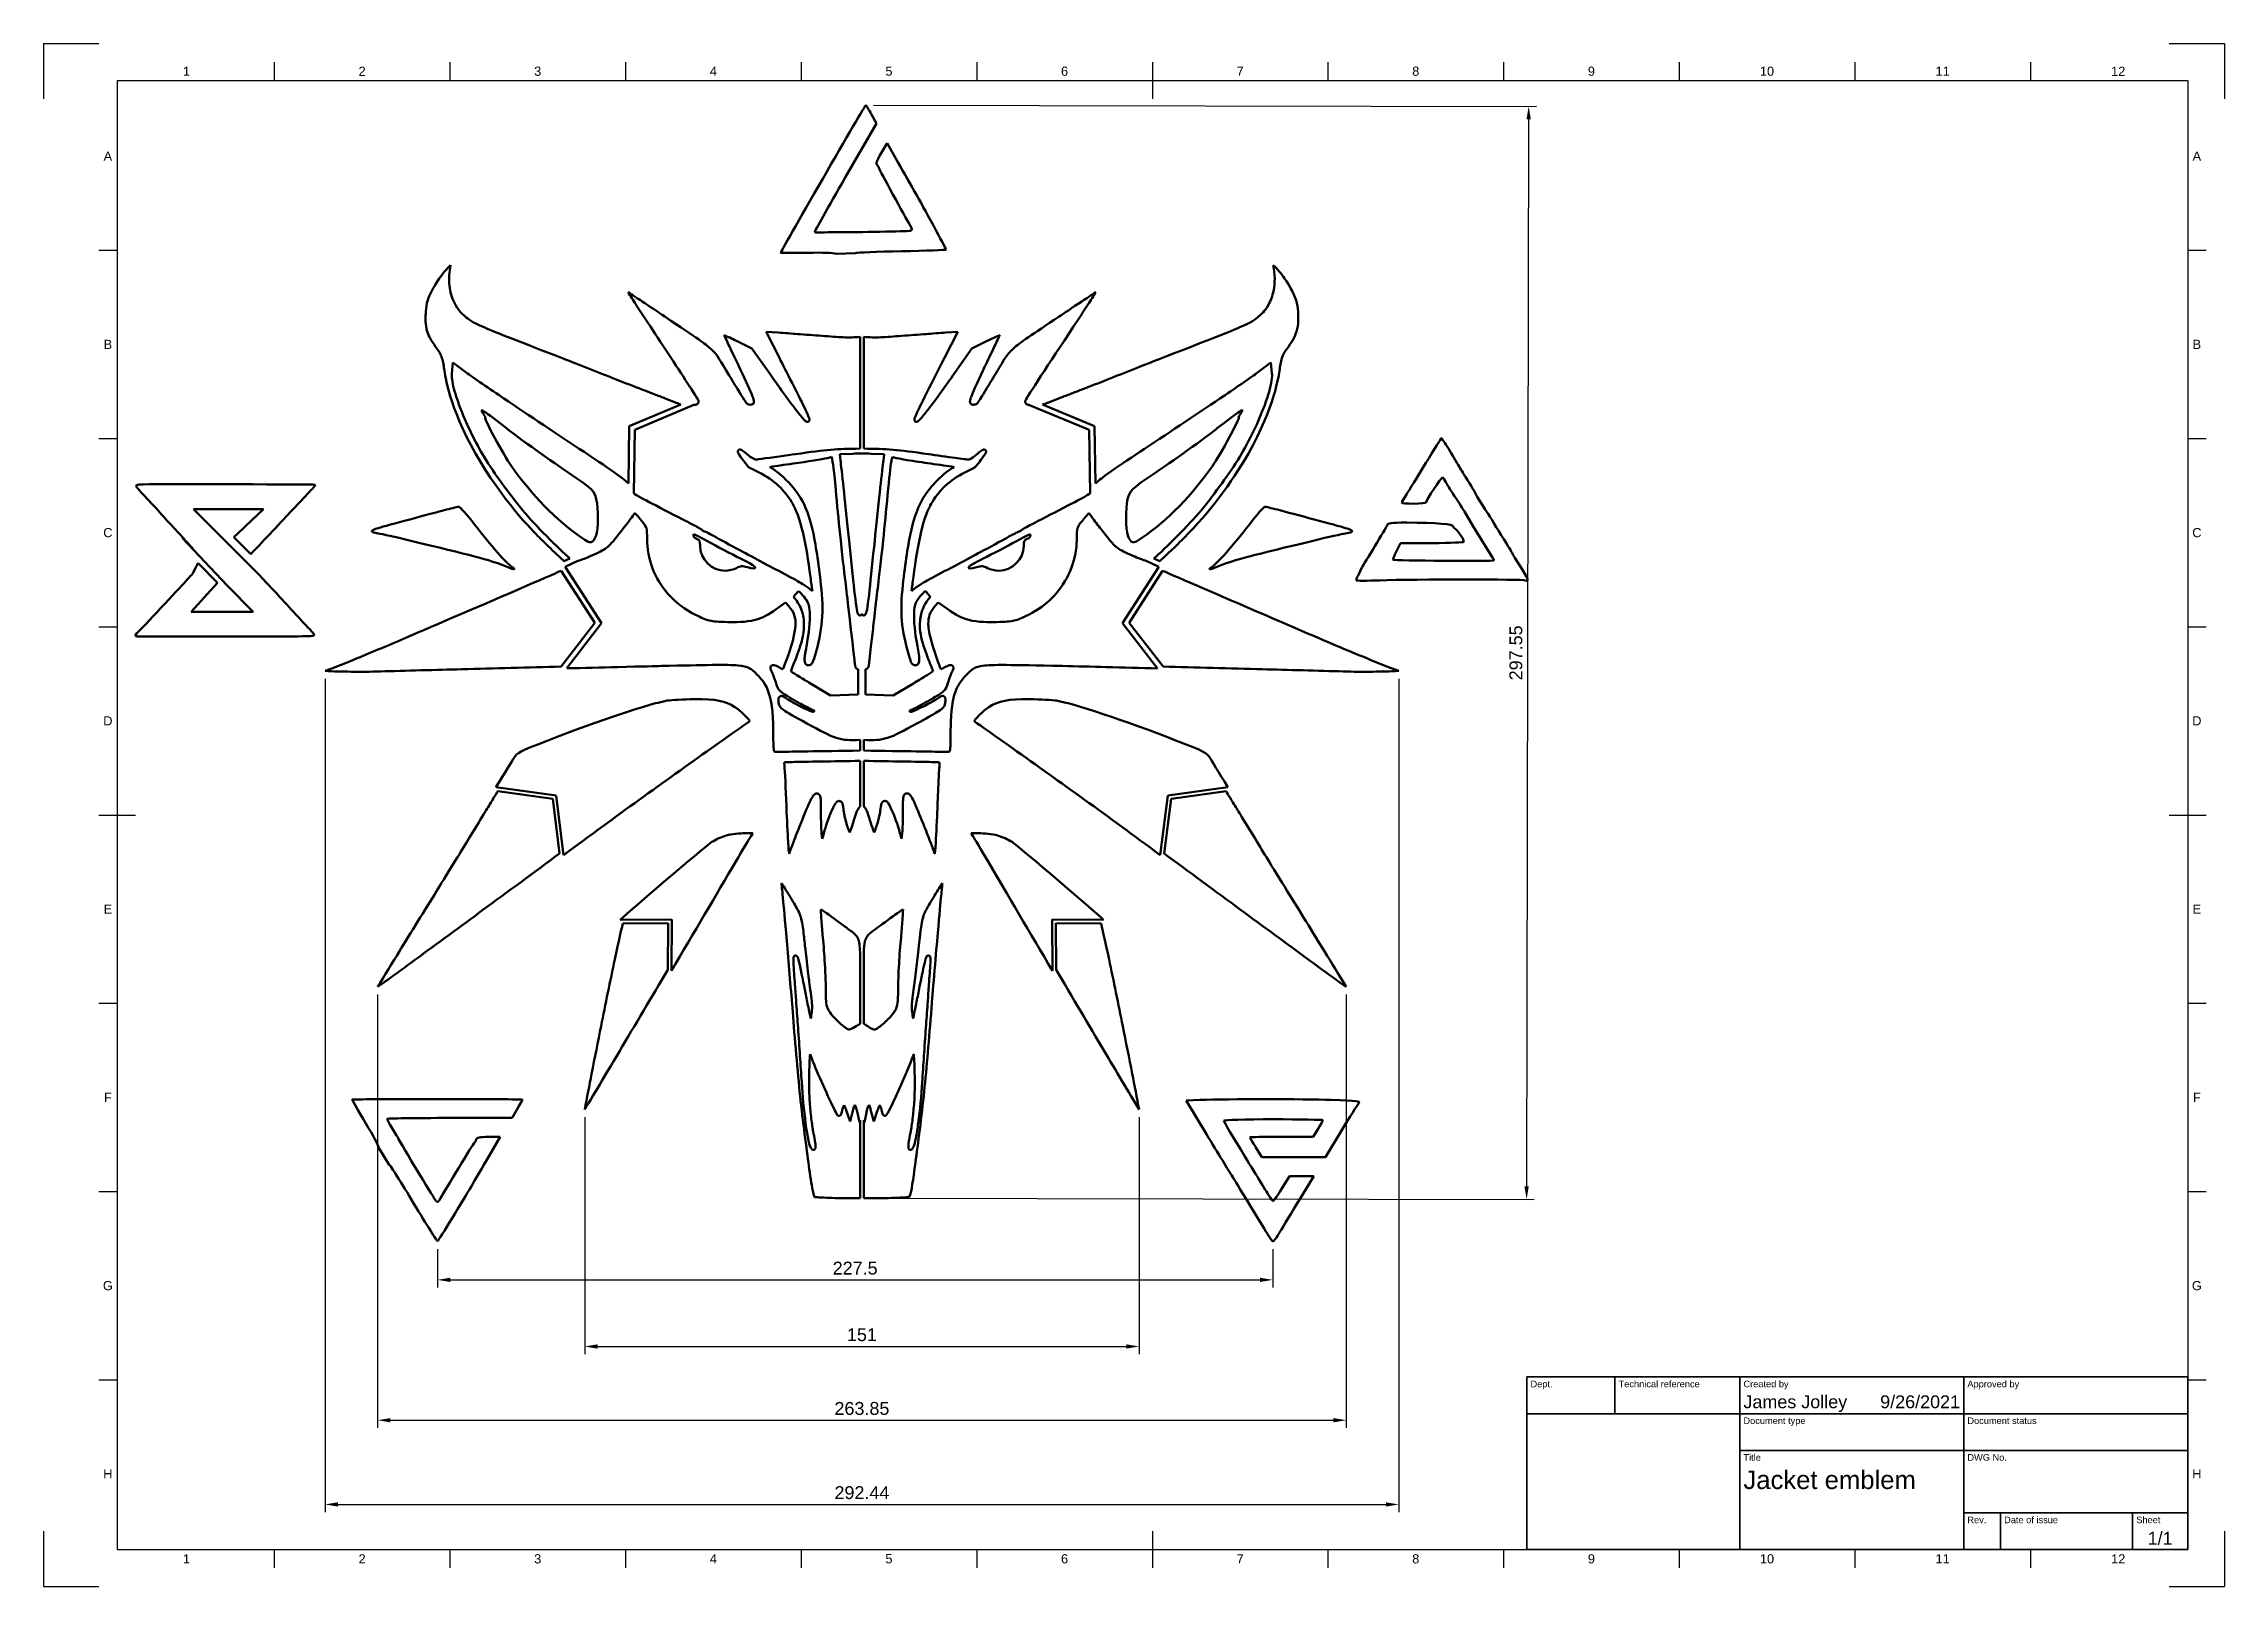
# Model space of a CAD drawing. Header units: millimetres. Extents: x 0 to 594, y 0 to 420.
import ezdxf
from ezdxf.enums import TextEntityAlignment as Align

# ---------------------------------------------------------------- set-up
doc = ezdxf.new("R2010")
doc.units = ezdxf.units.MM
doc.header["$LTSCALE"] = 0.75
for name, color, linetype, lineweight in [('Border', 7, 'Continuous', 25), ('Dimensions', 7, 'Continuous', 25), ('TitleBlock', 7, 'Continuous', 35), ('Visible', 7, 'Continuous', 50)]:
    doc.layers.add(name, color=color, linetype=linetype, lineweight=lineweight)
doc.styles.add('FusionTitle', font='arial.ttf')
doc.styles.get("Standard").update_dxf_attribs({"font": 'arial.ttf'})
doc.dimstyles.new('ISO-25', dxfattribs={"dimtxt": 3.5, "dimasz": 3.5, "dimexe": 2.1, "dimexo": 2.1, "dimgap": 1.4, "dimtad": 1, "dimzin": 12, "dimdsep": 46, "dimtxsty": 'Standard', "dimcen": 0, "dimclrd": 256, "dimclre": 256, "dimclrt": 256, "dimazin": 3, "dimtp": 0.1, "dimtm": 0.1, "dimtfac": 0.714286, "dimtmove": 0, "dimatfit": 3, "dimfxl": 1, "dimtzin": 12, "dimarcsym": 0})

msp = doc.modelspace()

# ---------------------------------------------------------------- blocks, each defined once
blk = doc.blocks.new('ISO_TITLEBLOCK')
at = {"layer": 'TitleBlock'}
for p, q in [((0, 47), (-180, 47)), ((-180, 47), (-180, 0)), ((-156, 37), (-156, 47)), ((-122, 0), (-122, 47)), ((-61, 0), (-61, 47)), ((0, 0), (0, 47)), ((-180, 37), (0, 37)), ((-122, 27), (0, 27)), ((-61, 10), (0, 10)), ((-51, 0), (-51, 10)), ((-15, 0), (-15, 10)), ((-180, 0), (0, 0))]:
    blk.add_line(p, q, dxfattribs=at)
at = {"layer": 'TitleBlock', "style": 'FusionTitle'}
for s, p in [('Dept.', (-179, 46)), ('Technical reference', (-155, 46)), ('Created by', (-121, 46)), ('Approved by', (-60, 46)), ('Document type', (-121, 36)), ('Document status', (-60, 36)), ('Title', (-121, 26)), ('DWG No.', (-60, 26)), ('Rev.', (-60, 9)), ('Date of issue', (-50, 9)), ('Sheet', (-14, 9))]:
    blk.add_text(s, height=1.8, dxfattribs=at).set_placement(p, align=Align.TOP_LEFT)
for tag, height, p in [('DEPT', 3.5, (-179, 42)), ('TECHNICAL_REFERENCE', 3.5, (-155, 42)), ('CREATED_BY', 3.5, (-121, 42)), ('APPROVED_BY', 3.5, (-60, 42)), ('DOCUMENT_TYPE', 3.5, (-121, 32)), ('DOCUMENT_STATUS', 3.5, (-60, 32)), ('TITLE_1', 5, (-121, 21.5)), ('TITLE_2', 5, (-121, 14)), ('TITLE_3', 5, (-121, 6.5)), ('DATE_OF_ISSUE', 3.5, (-50, 5))]:
    blk.add_attdef(tag, text='', height=height, dxfattribs=at).set_placement(p, align=Align.TOP_LEFT)
for tag, p in [('CREATED_DATE', (-62, 42)), ('APPROVED_DATE', (-0.99, 42))]:
    blk.add_attdef(tag, text='', height=3.5, dxfattribs=at).set_placement(p, align=Align.TOP_RIGHT)
for tag, height, p in [('DRAWING_NUMBER', 5, (-30.5, 19.75)), ('REV', 3.5, (-56, 4.85)), ('SHEET', 3.5, (-7.5, 4.85))]:
    blk.add_attdef(tag, text='', height=height, dxfattribs=at).set_placement(p, align=Align.TOP_CENTER)
blk = doc.blocks.new('*D9')
at = {"layer": 'Defpoints', "color": 0, "transparency": 16777216}
for p in [(76.672313, 249.215953), (369.113087, 249.215953), (369.113087, 22.303294)]:
    blk.add_point(p, dxfattribs=at)
at = {"layer": 'Dimensions', "lineweight": -2, "transparency": 16777216}
for p, q in [((76.672313, 247.115953), (76.672313, 20.203294)), ((369.113087, 247.115953), (369.113087, 20.203294)), ((80.172313, 22.303294), (365.613087, 22.303294))]:
    blk.add_line(p, q, dxfattribs=at)
at = {"layer": 'Dimensions', "transparency": 16777216}
for points in [[(80.172313, 22.886627), (80.172313, 21.71996), (76.672313, 22.303294)], [(365.613087, 22.886627), (365.613087, 21.71996), (369.113087, 22.303294)]]:
    blk.add_solid(points, dxfattribs=at)
at = {"layer": 'Dimensions', "transparency": 16777216, "insert": (222.8927, 25.490299), "char_height": 3.5, "attachment_point": 5}
blk.add_mtext('292.44', dxfattribs=at)
blk = doc.blocks.new('*D10')
at = {"layer": 'Defpoints', "color": 0, "transparency": 16777216}
for p in [(90.969887, 163.189881), (354.815512, 163.189881), (354.815512, 45.231623)]:
    blk.add_point(p, dxfattribs=at)
at = {"layer": 'Dimensions', "lineweight": -2, "transparency": 16777216}
for p, q in [((90.969887, 161.089881), (90.969887, 43.131623)), ((354.815512, 161.089881), (354.815512, 43.131623)), ((94.469887, 45.231623), (351.315512, 45.231623))]:
    blk.add_line(p, q, dxfattribs=at)
at = {"layer": 'Dimensions', "transparency": 16777216}
for points in [[(94.469887, 45.814956), (94.469887, 44.64829), (90.969887, 45.231623)], [(351.315512, 45.814956), (351.315512, 44.64829), (354.815512, 45.231623)]]:
    blk.add_solid(points, dxfattribs=at)
at = {"layer": 'Dimensions', "transparency": 16777216, "insert": (222.8927, 48.419822), "char_height": 3.5, "attachment_point": 5}
blk.add_mtext('263.85', dxfattribs=at)
blk = doc.blocks.new('*D11')
at = {"layer": 'Defpoints', "color": 0, "transparency": 16777216}
for p in [(147.393221, 129.820052), (298.392179, 129.820052), (298.392179, 65.305196)]:
    blk.add_point(p, dxfattribs=at)
at = {"layer": 'Dimensions', "lineweight": -2, "transparency": 16777216}
for p, q in [((147.393221, 127.720052), (147.393221, 63.205196)), ((298.392179, 127.720052), (298.392179, 63.205196)), ((150.893221, 65.305196), (294.892179, 65.305196))]:
    blk.add_line(p, q, dxfattribs=at)
at = {"layer": 'Dimensions', "transparency": 16777216}
for points in [[(150.893221, 65.888529), (150.893221, 64.721862), (147.393221, 65.305196)], [(294.892179, 65.888529), (294.892179, 64.721862), (298.392179, 65.305196)]]:
    blk.add_solid(points, dxfattribs=at)
at = {"layer": 'Dimensions', "transparency": 16777216, "insert": (222.8927, 68.492201), "char_height": 3.5, "attachment_point": 5}
blk.add_mtext('151', dxfattribs=at)
blk = doc.blocks.new('*D12')
at = {"layer": 'Defpoints', "color": 0, "transparency": 16777216}
for p in [(223.95971, 403.259627), (223.3927, 105.70702), (403.937797, 105.362977)]:
    blk.add_point(p, dxfattribs=at)
at = {"layer": 'Dimensions', "lineweight": -2, "transparency": 16777216}
for p, q in [((226.059706, 403.255625), (406.604803, 402.911582)), ((404.498137, 399.41559), (403.944466, 108.862971)), ((225.492696, 105.703018), (406.037793, 105.358975))]:
    blk.add_line(p, q, dxfattribs=at)
at = {"layer": 'Dimensions', "transparency": 16777216}
for points in [[(403.914805, 399.416702), (405.081469, 399.414479), (404.504807, 402.915584)], [(403.361134, 108.864082), (404.527799, 108.861859), (403.937797, 105.362977)]]:
    blk.add_solid(points, dxfattribs=at)
at = {"layer": 'Dimensions', "transparency": 16777216, "insert": (401.034302, 254.145354), "char_height": 3.5, "attachment_point": 5, "rotation": 89.890794158}
blk.add_mtext('297.55', dxfattribs=at)
blk = doc.blocks.new('ISO_A2_SHEET')
at = {"layer": 'Border'}
for p, q in [((20, 410), (584, 410)), ((20, 410), (20, 10)), ((62.8335, 415), (62.8335, 410)), ((110.6668, 415), (110.6668, 410)), ((158.5001, 415), (158.5001, 410)), ((206.3334, 415), (206.3334, 410)), ((254.1667, 415), (254.1667, 410)), ((302, 415), (302, 405)), ((349.8333, 415), (349.8333, 410)), ((397.6666, 415), (397.6666, 410)), ((445.4999, 415), (445.4999, 410)), ((493.3332, 415), (493.3332, 410)), ((541.1665, 415), (541.1665, 410)), ((584, 410), (584, 10)), ((15, 363.75), (20, 363.75)), ((584, 363.75), (589, 363.75)), ((15, 312.5), (20, 312.5)), ((584, 312.5), (589, 312.5)), ((15, 261.25), (20, 261.25)), ((584, 261.25), (589, 261.25)), ((15, 210), (25, 210)), ((579, 210), (589, 210)), ((15, 158.75), (20, 158.75)), ((584, 158.75), (589, 158.75)), ((15, 107.5), (20, 107.5)), ((584, 107.5), (589, 107.5)), ((15, 56.25), (20, 56.25)), ((584, 56.25), (589, 56.25)), ((302, 15), (302, 5)), ((20, 10), (584, 10)), ((62.8335, 10), (62.8335, 5)), ((110.6668, 10), (110.6668, 5)), ((158.5001, 10), (158.5001, 5)), ((206.3334, 10), (206.3334, 5)), ((254.1667, 10), (254.1667, 5)), ((349.8333, 10), (349.8333, 5)), ((397.6666, 10), (397.6666, 5)), ((445.4999, 10), (445.4999, 5)), ((493.3332, 10), (493.3332, 5)), ((541.1665, 10), (541.1665, 5))]:
    blk.add_line(p, q, dxfattribs=at)
at = {"layer": 'Defpoints'}
for p, q in [((0, 420), (15, 420)), ((0, 420), (0, 405)), ((579, 420), (594, 420)), ((594, 420), (594, 405)), ((0, 15), (0, 0)), ((594, 15), (594, 0)), ((0, 0), (15, 0)), ((579, 0), (594, 0))]:
    blk.add_line(p, q, dxfattribs=at)
at = {"layer": 'Border', "style": 'FusionTitle'}
for s, p in [('1', (38.91685, 412.5)), ('2', (86.75015, 412.5)), ('3', (134.58345, 412.5)), ('4', (182.41675, 412.5)), ('5', (230.25005, 412.5)), ('6', (278.08335, 412.5)), ('7', (325.91665, 412.5)), ('8', (373.74995, 412.5)), ('9', (421.58325, 412.5)), ('10', (469.41655, 412.5)), ('11', (517.24985, 412.5)), ('12', (565.08315, 412.5)), ('A', (17.5, 389.375)), ('A', (586.5, 389.375)), ('B', (17.5, 338.125)), ('B', (586.5, 338.125)), ('C', (17.5, 286.875)), ('C', (586.5, 286.875)), ('D', (17.5, 235.625)), ('D', (586.5, 235.625)), ('E', (17.5, 184.375)), ('E', (586.5, 184.375)), ('F', (17.5, 133.125)), ('F', (586.5, 133.125)), ('G', (17.5, 81.875)), ('G', (586.5, 81.875)), ('H', (17.5, 30.625)), ('H', (586.5, 30.625)), ('1', (38.91685, 7.5)), ('2', (86.75015, 7.5)), ('3', (134.58345, 7.5)), ('4', (182.41675, 7.5)), ('5', (230.25005, 7.5)), ('6', (278.08335, 7.5)), ('7', (325.91665, 7.5)), ('8', (373.74995, 7.5)), ('9', (421.58325, 7.5)), ('10', (469.41655, 7.5)), ('11', (517.24985, 7.5)), ('12', (565.08315, 7.5))]:
    blk.add_text(s, height=2.5, dxfattribs=at).set_placement(p, align=Align.MIDDLE)
blk = doc.blocks.new('*D13')
at = {"layer": 'Defpoints', "color": 0, "transparency": 16777216}
for p in [(107.299722, 93.940627), (334.799722, 93.940627), (334.799722, 83.440627)]:
    blk.add_point(p, dxfattribs=at)
at = {"layer": 'Dimensions', "lineweight": -2, "transparency": 16777216}
for p, q in [((107.299722, 91.840627), (107.299722, 81.340627)), ((334.799722, 91.840627), (334.799722, 81.340627)), ((110.799722, 83.440627), (331.299722, 83.440627))]:
    blk.add_line(p, q, dxfattribs=at)
at = {"layer": 'Dimensions', "transparency": 16777216}
for points in [[(110.799722, 84.02396), (110.799722, 82.857294), (107.299722, 83.440627)], [(331.299722, 84.02396), (331.299722, 82.857294), (334.799722, 83.440627)]]:
    blk.add_solid(points, dxfattribs=at)
at = {"layer": 'Dimensions', "transparency": 16777216, "insert": (221.049722, 86.627632), "char_height": 3.5, "attachment_point": 5}
blk.add_mtext('227.5', dxfattribs=at)

# ---------------------------------------------------------------- dimensions: what is measured, and where the dimension line sits
at = {"layer": 'Dimensions'}
for p1, p2, distance, picture, middle in [((223.96, 403.26), (223.393, 105.707), 180.545, '*D12', (401.034, 254.145)), ((76.672, 249.216), (369.113, 249.216), -226.913, '*D9', (222.893, 25.49)), ((90.97, 163.19), (354.816, 163.19), -117.958, '*D10', (222.893, 48.42)), ((147.393, 129.82), (298.392, 129.82), -64.515, '*D11', (222.893, 68.492)), ((107.3, 93.941), (334.8, 93.941), -10.5, '*D13', (221.05, 86.628))]:
    dim = msp.add_aligned_dim(p1=p1, p2=p2, distance=distance, dimstyle='ISO-25', override={"dimlfac": 1, "dimclrd": 256, "dimclre": 256}, dxfattribs=at)
    dim.commit()
    dim.dimension.update_dxf_attribs({"geometry": picture, "text_midpoint": middle})

# ---------------------------------------------------------------- linework, layer by layer
at = {"layer": 'Visible'}
for p, q in [((218.349, 383.54, 7.5), (226.862, 398.285, 7.5)), ((226.862, 398.285, 7.5), (225.479, 400.732, 7.5)), ((229.722, 392.921, 7.5), (228.155, 390.206, 7.5)), ((232.682, 387.729, 7.5), (229.722, 392.921, 7.5)), ((215.984, 362.782, 7.5), (221.186, 362.975, 7.5)), ((192.911, 337.025, 7.5), (188.742, 339.071, 7.5)), ((200.119, 341.324, 7.5), (196.788, 341.544, 7.5)), ((196.788, 341.544, 7.5), (200.399, 334.43, 7.5)), ((222.393, 309.734, 7.5), (222.393, 340.143, 7.5)), ((223.393, 340.143, 7.5), (223.393, 309.734, 7.5)), ((245.387, 334.43, 7.5), (248.997, 341.544, 7.5)), ((248.997, 341.544, 7.5), (245.667, 341.324, 7.5)), ((257.044, 339.071, 7.5), (252.874, 337.025, 7.5)), ((111.209, 330.216, 7.5), (111.504, 333.163, 7.5)), ((111.504, 333.163, 7.5), (115.109, 330.476, 7.5)), ((197.678, 330.265, 7.5), (192.911, 337.025, 7.5)), ((252.874, 337.025, 7.5), (248.107, 330.265, 7.5)), ((330.676, 330.476, 7.5), (334.281, 333.163, 7.5)), ((334.281, 333.163, 7.5), (334.576, 330.216, 7.5)), ((159.516, 315.889, 7.5), (173.557, 321.767, 7.5)), ((177.145, 321.642, 7.5), (161, 314.884, 7.5)), ((284.785, 314.881, 7.5), (268.117, 321.713, 7.5)), ((272.066, 321.716, 7.5), (286.27, 315.894, 7.5)), ((159.273, 300.268, 7.5), (159.516, 315.889, 7.5)), ((161, 314.884, 7.5), (160.73, 297.515, 7.5)), ((285.055, 297.515, 7.5), (284.785, 314.881, 7.5)), ((286.27, 315.894, 7.5), (286.513, 300.268, 7.5)), ((192.009, 304.715, 7.5), (190.788, 306.272, 7.5)), ((192.9, 304.27, 7.5), (192.009, 304.715, 7.5)), ((195.632, 302.844, 7.5), (192.9, 304.27, 7.5)), ((220.353, 308.366, 7.5), (216.86, 308.207, 7.5)), ((216.86, 308.207, 7.5), (217.059, 306.54, 7.5)), ((225.433, 308.366, 7.5), (228.925, 308.207, 7.5)), ((228.925, 308.207, 7.5), (228.727, 306.54, 7.5)), ((252.886, 304.27, 7.5), (250.154, 302.844, 7.5)), ((253.776, 304.715, 7.5), (252.886, 304.27, 7.5)), ((254.997, 306.272, 7.5), (253.776, 304.715, 7.5)), ((40.799, 293.307, 7.5), (59.884, 293.285, 7.5)), ((57.973, 276.133, 7.5), (40.799, 293.307, 7.5)), ((59.884, 293.285, 7.5), (54.986, 288.658, 7.5)), ((387.024, 292.645, 7.5), (389.254, 288.76, 7.5)), ((392.379, 293.639, 7.5), (390.476, 296.652, 7.5)), ((37.787, 285.375, 7.5), (49.962, 272.446, 7.5)), ((40.769, 282.393, 7.5), (37.787, 285.375, 7.5)), ((54.41, 288.113, 7.5), (51.838, 285.683, 7.5)), ((51.838, 285.683, 7.5), (56.469, 281.053, 7.5)), ((54.986, 288.658, 7.5), (54.41, 288.113, 7.5)), ((384.149, 288.205, 7.5), (383.946, 288.523, 7.5)), ((389.254, 288.76, 7.5), (394.026, 281.096, 7.5)), ((141.739, 279.102, 7.5), (143.37, 279.869, 7.5)), ((145.514, 279.221, 7.5), (142.065, 277.597, 7.5)), ((303.721, 277.597, 7.5), (300.271, 279.221, 7.5)), ((302.416, 279.869, 7.5), (304.047, 279.102, 7.5)), ((368.507, 281.816, 7.5), (369.579, 284.038, 7.5)), ((369.579, 284.038, 7.5), (378.231, 284.038, 7.5)), ((394.026, 281.096, 7.5), (394.622, 280.069, 7.5)), ((402.778, 276.71, 7.5), (400.747, 279.973, 7.5)), ((47.397, 273.225, 7.5), (42.053, 278.57, 7.5)), ((150.113, 262.341, 7.5), (140.978, 276.515, 7.5)), ((142.065, 277.597, 7.5), (151.946, 262.267, 7.5)), ((293.838, 262.265, 7.5), (303.721, 277.597, 7.5)), ((304.807, 276.515, 7.5), (295.675, 262.345, 7.5)), ((359.022, 277.41, 7.5), (358.178, 275.414, 7.5)), ((403.829, 274.989, 7.5), (402.778, 276.71, 7.5)), ((40.16, 265.353, 7.5), (47.397, 273.225, 7.5)), ((49.962, 272.446, 7.5), (57.075, 265.333, 7.5)), ((202.1, 267.85, 7.5), (199.531, 266.01, 7.5)), ((202.99, 266.841, 7.5), (202.1, 267.85, 7.5)), ((204.826, 270.083, 7.5), (204.248, 269.34, 7.5)), ((204.248, 269.34, 7.5), (204.455, 269.122, 7.5)), ((241.537, 269.34, 7.5), (240.959, 270.083, 7.5)), ((241.33, 269.122, 7.5), (241.537, 269.34, 7.5)), ((243.686, 267.85, 7.5), (242.795, 266.841, 7.5)), ((246.254, 266.01, 7.5), (243.686, 267.85, 7.5)), ((57.075, 265.333, 7.5), (40.16, 265.353, 7.5)), ((57.081, 265.327, 7.5), (57.075, 265.333, 7.5)), ((140.964, 250.393, 7.5), (150.113, 262.341, 7.5)), ((151.946, 262.267, 7.5), (142.5, 249.932, 7.5)), ((303.409, 249.929, 7.5), (293.838, 262.265, 7.5)), ((295.675, 262.345, 7.5), (304.95, 250.39, 7.5)), ((221.893, 242.779, 7.5), (221.893, 249.683, 7.5)), ((223.893, 249.683, 7.5), (223.893, 242.779, 7.5)), ((208.842, 245.843, 7.5), (214.344, 242.541, 7.5)), ((231.441, 242.541, 7.5), (236.944, 245.843, 7.5)), ((214.344, 242.541, 7.5), (221.893, 242.779, 7.5)), ((223.893, 242.779, 7.5), (231.441, 242.541, 7.5)), ((222.393, 227.542, 7.5), (222.393, 230.458, 7.5)), ((223.393, 230.458, 7.5), (223.393, 227.542, 7.5)), ((222.393, 212.304, 7.5), (222.393, 224.733, 7.5)), ((223.393, 224.733, 7.5), (223.393, 212.304, 7.5)), ((123.203, 217.552, 7.5), (139.6, 215.297, 7.5)), ((138.7, 214.412, 7.5), (123.715, 216.472, 7.5)), ((140.505, 199.481, 7.5), (138.7, 214.412, 7.5)), ((139.6, 215.297, 7.5), (141.568, 199.022, 7.5)), ((304.123, 199.092, 7.5), (306.186, 215.297, 7.5)), ((307.081, 214.411, 7.5), (305.189, 199.548, 7.5)), ((306.186, 215.297, 7.5), (322.582, 217.552, 7.5)), ((322.071, 216.472, 7.5), (307.081, 214.411, 7.5)), ((193.167, 205.059, 7.5), (190.468, 205.02, 7.5)), ((192.611, 204.186, 7.5), (193.167, 205.059, 7.5)), ((252.619, 205.059, 7.5), (255.317, 205.02, 7.5)), ((253.174, 204.186, 7.5), (252.619, 205.059, 7.5)), ((157.051, 181.445, 7.5), (171.101, 181.538, 7.5)), ((170.094, 180.531, 7.5), (157.77, 180.45, 7.5)), ((170.011, 167.879, 7.5), (170.094, 180.531, 7.5)), ((171.101, 181.538, 7.5), (171.01, 167.603, 7.5)), ((274.684, 181.538, 7.5), (288.734, 181.445, 7.5)), ((274.776, 167.603, 7.5), (274.684, 181.538, 7.5)), ((275.691, 180.531, 7.5), (275.774, 167.879, 7.5)), ((288.015, 180.45, 7.5), (275.691, 180.531, 7.5)), ((222.393, 153.122, 7.5), (222.393, 172.593, 7.5)), ((223.393, 172.593, 7.5), (223.393, 153.122, 7.5)), ((315.035, 132.438, 7.5), (311.186, 132.279, 7.5)), ((311.186, 132.279, 7.5), (316.742, 123.071, 7.5)), ((110.554, 127.516, 7.5), (127.58, 127.516, 7.5)), ((127.58, 127.516, 7.5), (129.009, 129.937, 7.5)), ((219.662, 126.534, 7.5), (218.609, 129.612, 7.5)), ((220.519, 129.804, 7.5), (219.662, 126.534, 7.5)), ((222.205, 126.374, 7.5), (221.689, 128.957, 7.5)), ((222.393, 126.91, 7.5), (222.205, 126.374, 7.5)), ((222.393, 105.707, 7.5), (222.393, 126.91, 7.5)), ((223.58, 126.374, 7.5), (223.393, 126.91, 7.5)), ((223.393, 126.91, 7.5), (223.393, 105.707, 7.5)), ((224.097, 128.957, 7.5), (223.58, 126.374, 7.5)), ((226.123, 126.534, 7.5), (225.267, 129.804, 7.5)), ((227.176, 129.612, 7.5), (226.123, 126.534, 7.5)), ((91.395, 119.185, 7.5), (94.163, 114.777, 7.5)), ((124.365, 122.357, 7.5), (121.23, 122.357, 7.5)), ((121.349, 117.198, 7.5), (124.365, 122.357, 7.5)), ((330.196, 119.46, 7.5), (331.823, 116.84, 7.5)), ((345.833, 122.397, 7.5), (337.221, 122.397, 7.5)), ((347.143, 124.54, 7.5), (345.833, 122.397, 7.5)), ((349.127, 116.84, 7.5), (353.413, 123.905, 7.5)), ((331.823, 116.84, 7.5), (349.127, 116.84, 7.5)), ((339.324, 111.681, 7.5), (337.26, 108.308, 7.5)), ((345.992, 111.681, 7.5), (339.324, 111.681, 7.5)), ((342.182, 105.45, 7.5), (345.992, 111.681, 7.5))]:
    msp.add_line(p, q, dxfattribs=at)
for points in [[(223.96, 403.26, 7.5), (223.891, 403.299, 7.5), (218.603, 394.3, 7.5), (212.214, 383.232, 7.5)], [(225.479, 400.732, 7.5), (224.742, 402.075, 7.5), (224.063, 403.2, 7.5), (223.96, 403.26, 7.5)], [(228.155, 390.206, 7.5), (226.845, 387.937, 7.5), (226.67, 387.397, 7.5), (227.052, 386.947, 7.5)], [(227.052, 386.947, 7.5), (227.317, 386.611, 7.5), (227.561, 386.241, 7.5), (227.585, 386.044, 7.5)], [(237.508, 379.26, 7.5), (236.478, 381.047, 7.5), (234.289, 384.877, 7.5), (232.682, 387.729, 7.5)], [(212.214, 383.232, 7.5), (205.824, 372.165, 7.5), (200.674, 363.086, 7.5), (200.743, 363.046, 7.5)], [(210.042, 368.676, 7.5), (209.939, 368.735, 7.5), (213.666, 375.428, 7.5), (218.349, 383.54, 7.5)], [(227.585, 386.044, 7.5), (227.618, 385.704, 7.5), (234.761, 372.597, 7.5), (236.056, 370.475, 7.5)], [(245.799, 363.934, 7.5), (245.697, 364.313, 7.5), (239.457, 375.889, 7.5), (237.508, 379.26, 7.5)], [(212.67, 368.625, 7.5), (211.351, 368.562, 7.5), (210.179, 368.596, 7.5), (210.042, 368.676, 7.5)], [(216.407, 368.667, 7.5), (215.644, 368.695, 7.5), (213.97, 368.653, 7.5), (212.67, 368.625, 7.5)], [(236.06, 369.052, 7.5), (235.464, 368.892, 7.5), (221.384, 368.635, 7.5), (216.407, 368.667, 7.5)], [(236.056, 370.475, 7.5), (236.687, 369.424, 7.5), (236.691, 369.192, 7.5), (236.06, 369.052, 7.5)], [(200.743, 363.046, 7.5), (200.811, 363.007, 7.5), (204.208, 363.016, 7.5), (208.23, 363.077, 7.5)], [(208.23, 363.077, 7.5), (212.386, 363.136, 7.5), (214.774, 363.047, 7.5), (215.984, 362.782, 7.5)], [(221.186, 362.975, 7.5), (221.374, 363.141, 7.5), (227.006, 363.372, 7.5), (233.717, 363.485, 7.5)], [(233.717, 363.485, 7.5), (240.392, 363.618, 7.5), (245.828, 363.825, 7.5), (245.799, 363.934, 7.5)], [(123.237, 317.494, 7.5), (121.055, 319.161, 7.5), (119.269, 320.431, 7.5), (119.269, 320.233, 7.5)], [(119.269, 320.233, 7.5), (119.269, 320.074, 7.5), (119.546, 319.518, 7.5), (119.904, 319.042, 7.5)], [(119.904, 319.042, 7.5), (120.221, 318.566, 7.5), (120.42, 318.169, 7.5), (120.261, 318.169, 7.5)], [(120.261, 318.169, 7.5), (119.785, 318.169, 7.5), (125.261, 308.088, 7.5), (127.444, 304.953, 7.5)], [(143.121, 303.088, 7.5), (136.096, 307.81, 7.5), (129.627, 312.494, 7.5), (123.237, 317.494, 7.5)], [(302.665, 303.088, 7.5), (309.689, 307.81, 7.5), (316.158, 312.494, 7.5), (322.548, 317.494, 7.5)], [(325.525, 318.169, 7.5), (326.001, 318.169, 7.5), (320.524, 308.088, 7.5), (318.341, 304.953, 7.5)], [(322.548, 317.494, 7.5), (324.731, 319.161, 7.5), (326.517, 320.431, 7.5), (326.517, 320.233, 7.5)], [(325.882, 319.042, 7.5), (325.564, 318.566, 7.5), (325.366, 318.169, 7.5), (325.525, 318.169, 7.5)], [(326.517, 320.233, 7.5), (326.517, 320.074, 7.5), (326.239, 319.518, 7.5), (325.882, 319.042, 7.5)], [(380.771, 312.613, 7.5), (380.691, 312.613, 7.5), (378.786, 309.597, 7.5), (376.524, 305.906, 7.5)], [(382.636, 309.756, 7.5), (381.644, 311.303, 7.5), (380.81, 312.613, 7.5), (380.771, 312.613, 7.5)], [(385.533, 304.914, 7.5), (384.898, 305.985, 7.5), (383.588, 308.168, 7.5), (382.636, 309.756, 7.5)], [(127.444, 304.953, 7.5), (132.921, 297.134, 7.5), (139.549, 290.388, 7.5), (146.613, 285.427, 7.5)], [(150.542, 295.944, 7.5), (149.987, 298.325, 7.5), (149.55, 298.762, 7.5), (143.121, 303.088, 7.5)], [(217.059, 306.54, 7.5), (217.178, 305.628, 7.5), (217.535, 302.294, 7.5), (217.892, 299.119, 7.5)], [(222.893, 308.452, 7.5), (222.092, 308.417, 7.5), (221.195, 308.384, 7.5), (220.353, 308.366, 7.5)], [(222.893, 308.452, 7.5), (223.693, 308.417, 7.5), (224.59, 308.384, 7.5), (225.433, 308.366, 7.5)], [(228.727, 306.54, 7.5), (228.608, 305.628, 7.5), (228.251, 302.294, 7.5), (227.893, 299.119, 7.5)], [(295.243, 295.944, 7.5), (295.799, 298.325, 7.5), (296.235, 298.762, 7.5), (302.665, 303.088, 7.5)], [(318.341, 304.953, 7.5), (312.864, 297.134, 7.5), (306.236, 290.388, 7.5), (299.172, 285.427, 7.5)], [(376.524, 305.906, 7.5), (374.262, 302.215, 7.5), (371.881, 298.326, 7.5), (371.206, 297.254, 7.5)], [(387.279, 302.056, 7.5), (386.962, 302.572, 7.5), (386.168, 303.842, 7.5), (385.533, 304.914, 7.5)], [(25.212, 299.697, 7.5), (25.073, 299.518, 7.5), (25.609, 298.843, 7.5), (27.117, 297.256, 7.5)], [(26.522, 300.014, 7.5), (25.906, 299.974, 7.5), (25.311, 299.836, 7.5), (25.212, 299.697, 7.5)], [(72.857, 299.974, 7.5), (69.305, 300.034, 7.5), (27.474, 300.054, 7.5), (26.522, 300.014, 7.5)], [(27.117, 297.256, 7.5), (28.288, 296.045, 7.5), (30.312, 293.843, 7.5), (31.621, 292.394, 7.5)], [(71.349, 296.839, 7.5), (72.797, 298.347, 7.5), (73.988, 299.657, 7.5), (73.988, 299.776, 7.5)], [(73.988, 299.776, 7.5), (73.988, 299.875, 7.5), (73.472, 299.955, 7.5), (72.857, 299.974, 7.5)], [(217.892, 299.119, 7.5), (218.21, 295.944, 7.5), (218.845, 290.149, 7.5), (219.241, 286.22, 7.5)], [(227.893, 299.119, 7.5), (227.576, 295.944, 7.5), (226.941, 290.149, 7.5), (226.544, 286.22, 7.5)], [(371.206, 297.254, 7.5), (370.571, 296.222, 7.5), (369.976, 295.23, 7.5), (369.896, 295.071, 7.5)], [(376.564, 295.151, 7.5), (376.564, 295.706, 7.5), (380.652, 301.897, 7.5), (381.009, 301.897, 7.5)], [(381.009, 301.897, 7.5), (381.168, 301.897, 7.5), (381.604, 301.302, 7.5), (381.961, 300.627, 7.5)], [(381.961, 300.627, 7.5), (382.318, 299.913, 7.5), (383.112, 298.603, 7.5), (383.708, 297.73, 7.5)], [(383.708, 297.73, 7.5), (384.303, 296.857, 7.5), (385.493, 295.031, 7.5), (386.327, 293.682, 7.5)], [(390.476, 296.652, 7.5), (389.89, 297.86, 7.5), (388.834, 299.645, 7.5), (387.279, 302.056, 7.5)], [(31.621, 292.394, 7.5), (32.931, 290.926, 7.5), (34.598, 289.12, 7.5), (35.312, 288.346, 7.5)], [(56.469, 281.053, 7.5), (58.727, 283.428, 7.5), (64.346, 289.382, 7.5), (67.142, 292.414, 7.5)], [(67.142, 292.414, 7.5), (68.015, 293.347, 7.5), (69.9, 295.331, 7.5), (71.349, 296.839, 7.5)], [(109.744, 293.126, 7.5), (105.338, 291.975, 7.5), (93.591, 288.84, 7.5), (91.17, 288.125, 7.5)], [(113.157, 293.92, 7.5), (112.919, 293.92, 7.5), (111.371, 293.523, 7.5), (109.744, 293.126, 7.5)], [(117.364, 289.118, 7.5), (115.3, 291.777, 7.5), (113.395, 293.959, 7.5), (113.157, 293.92, 7.5)], [(150.463, 286.062, 7.5), (151.098, 287.808, 7.5), (151.138, 293.324, 7.5), (150.542, 295.944, 7.5)], [(295.322, 286.062, 7.5), (294.687, 287.808, 7.5), (294.648, 293.324, 7.5), (295.243, 295.944, 7.5)], [(328.422, 289.118, 7.5), (330.486, 291.777, 7.5), (332.391, 293.959, 7.5), (332.629, 293.92, 7.5)], [(332.629, 293.92, 7.5), (332.867, 293.92, 7.5), (334.415, 293.523, 7.5), (336.042, 293.126, 7.5)], [(336.042, 293.126, 7.5), (340.447, 291.975, 7.5), (352.195, 288.84, 7.5), (354.616, 288.125, 7.5)], [(369.896, 295.071, 7.5), (369.817, 294.873, 7.5), (371.285, 294.754, 7.5), (373.151, 294.754, 7.5)], [(373.151, 294.754, 7.5), (375.135, 294.754, 7.5), (376.564, 294.912, 7.5), (376.564, 295.151, 7.5)], [(386.327, 293.682, 7.5), (386.561, 293.303, 7.5), (386.799, 292.951, 7.5), (387.024, 292.645, 7.5)], [(393.907, 291.301, 7.5), (393.276, 292.319, 7.5), (392.775, 293.088, 7.5), (392.379, 293.639, 7.5)], [(398.948, 283.125, 7.5), (397.479, 285.467, 7.5), (395.217, 289.158, 7.5), (393.907, 291.301, 7.5)], [(35.312, 288.346, 7.5), (36.047, 287.592, 7.5), (37.515, 285.985, 7.5), (38.587, 284.774, 7.5)], [(91.17, 288.125, 7.5), (88.789, 287.451, 7.5), (88.789, 287.014, 7.5), (91.17, 286.657, 7.5)], [(91.17, 286.657, 7.5), (92.083, 286.498, 7.5), (95.893, 285.665, 7.5), (99.623, 284.752, 7.5)], [(127.444, 277.648, 7.5), (125.976, 278.64, 7.5), (122.047, 283.085, 7.5), (117.364, 289.118, 7.5)], [(146.613, 285.427, 7.5), (149.074, 283.72, 7.5), (149.669, 283.839, 7.5), (150.463, 286.062, 7.5)], [(177.133, 286.419, 7.5), (176.974, 286.419, 7.5), (176.935, 286.181, 7.5), (177.054, 285.863, 7.5)], [(177.054, 285.863, 7.5), (177.173, 285.546, 7.5), (177.609, 285.228, 7.5), (178.046, 285.109, 7.5)], [(182.967, 283.403, 7.5), (179.911, 285.069, 7.5), (177.292, 286.419, 7.5), (177.133, 286.419, 7.5)], [(219.241, 286.22, 7.5), (219.678, 282.291, 7.5), (220.313, 276.14, 7.5), (220.67, 272.528, 7.5)], [(226.544, 286.22, 7.5), (226.107, 282.291, 7.5), (225.472, 276.14, 7.5), (225.115, 272.528, 7.5)], [(262.818, 283.403, 7.5), (265.874, 285.069, 7.5), (268.494, 286.419, 7.5), (268.652, 286.419, 7.5)], [(268.732, 285.863, 7.5), (268.613, 285.546, 7.5), (268.176, 285.228, 7.5), (267.74, 285.109, 7.5)], [(268.652, 286.419, 7.5), (268.811, 286.419, 7.5), (268.851, 286.181, 7.5), (268.732, 285.863, 7.5)], [(299.172, 285.427, 7.5), (296.711, 283.72, 7.5), (296.116, 283.839, 7.5), (295.322, 286.062, 7.5)], [(318.341, 277.648, 7.5), (319.81, 278.64, 7.5), (323.739, 283.085, 7.5), (328.422, 289.118, 7.5)], [(354.616, 286.657, 7.5), (353.703, 286.498, 7.5), (349.893, 285.665, 7.5), (346.162, 284.752, 7.5)], [(354.616, 288.125, 7.5), (356.997, 287.451, 7.5), (356.997, 287.014, 7.5), (354.616, 286.657, 7.5)], [(365.967, 288.92, 7.5), (365.689, 288.166, 7.5), (359.657, 278.204, 7.5), (359.022, 277.41, 7.5)], [(371.285, 289.594, 7.5), (366.84, 289.594, 7.5), (366.205, 289.515, 7.5), (365.967, 288.92, 7.5)], [(383.946, 288.523, 7.5), (384.184, 289.197, 7.5), (379.382, 289.594, 7.5), (371.285, 289.594, 7.5)], [(386.883, 284.395, 7.5), (386.883, 285.068, 7.5), (384.703, 288.025, 7.5), (384.149, 288.205, 7.5)], [(38.587, 284.774, 7.5), (39.658, 283.584, 7.5), (40.65, 282.512, 7.5), (40.769, 282.393, 7.5)], [(99.623, 284.752, 7.5), (115.935, 280.863, 7.5), (122.245, 279.196, 7.5), (124.865, 278.084, 7.5)], [(178.046, 285.109, 7.5), (178.641, 284.95, 7.5), (178.8, 284.554, 7.5), (178.8, 283.244, 7.5)], [(178.8, 283.244, 7.5), (178.8, 279.632, 7.5), (181.975, 276.497, 7.5), (185.626, 276.497, 7.5)], [(191.421, 278.997, 7.5), (189.833, 279.791, 7.5), (186.023, 281.775, 7.5), (182.967, 283.403, 7.5)], [(254.365, 278.997, 7.5), (255.952, 279.791, 7.5), (259.762, 281.775, 7.5), (262.818, 283.403, 7.5)], [(266.986, 283.244, 7.5), (266.986, 279.632, 7.5), (263.811, 276.497, 7.5), (260.159, 276.497, 7.5)], [(267.74, 285.109, 7.5), (267.144, 284.95, 7.5), (266.986, 284.554, 7.5), (266.986, 283.244, 7.5)], [(346.162, 284.752, 7.5), (329.851, 280.863, 7.5), (323.54, 279.196, 7.5), (320.921, 278.084, 7.5)], [(395.018, 279.315, 7.5), (394.86, 279.037, 7.5), (367.793, 279.236, 7.5), (367.515, 279.474, 7.5)], [(367.515, 279.474, 7.5), (367.436, 279.514, 7.5), (367.872, 280.585, 7.5), (368.507, 281.816, 7.5)], [(378.231, 284.038, 7.5), (383.43, 284.038, 7.5), (386.883, 284.197, 7.5), (386.883, 284.395, 7.5)], [(394.622, 280.069, 7.5), (394.939, 279.791, 7.5), (395.138, 279.474, 7.5), (395.018, 279.315, 7.5)], [(400.747, 279.973, 7.5), (400.351, 280.757, 7.5), (399.762, 281.785, 7.5), (398.948, 283.125, 7.5)], [(38.567, 273.463, 7.5), (38.269, 273.146, 7.5), (37.356, 272.154, 7.5), (36.523, 271.261, 7.5)], [(40.551, 275.646, 7.5), (39.757, 274.773, 7.5), (38.864, 273.801, 7.5), (38.567, 273.463, 7.5)], [(42.053, 278.57, 7.5), (41.791, 277.992, 7.5), (41.313, 277.093, 7.5), (40.551, 275.646, 7.5)], [(59.462, 274.555, 7.5), (58.899, 275.151, 7.5), (58.405, 275.673, 7.5), (57.973, 276.133, 7.5)], [(66.844, 266.617, 7.5), (65.217, 268.443, 7.5), (64.086, 269.653, 7.5), (59.462, 274.555, 7.5)], [(124.865, 278.084, 7.5), (128.079, 276.735, 7.5), (129.111, 276.537, 7.5), (127.444, 277.648, 7.5)], [(185.626, 276.497, 7.5), (186.579, 276.497, 7.5), (187.968, 276.814, 7.5), (188.722, 277.211, 7.5)], [(188.722, 277.211, 7.5), (189.912, 277.886, 7.5), (190.27, 277.886, 7.5), (191.698, 277.449, 7.5)], [(191.698, 277.449, 7.5), (194.675, 276.576, 7.5), (194.516, 277.489, 7.5), (191.421, 278.997, 7.5)], [(254.087, 277.449, 7.5), (251.111, 276.576, 7.5), (251.269, 277.489, 7.5), (254.365, 278.997, 7.5)], [(257.064, 277.211, 7.5), (255.873, 277.886, 7.5), (255.516, 277.886, 7.5), (254.087, 277.449, 7.5)], [(260.159, 276.497, 7.5), (259.207, 276.497, 7.5), (257.818, 276.814, 7.5), (257.064, 277.211, 7.5)], [(320.921, 278.084, 7.5), (317.706, 276.735, 7.5), (316.674, 276.537, 7.5), (318.341, 277.648, 7.5)], [(357.514, 273.878, 7.5), (357.514, 273.759, 7.5), (360.411, 273.759, 7.5), (363.983, 273.878, 7.5)], [(358.178, 275.414, 7.5), (357.848, 274.95, 7.5), (357.514, 274.254, 7.5), (357.514, 273.878, 7.5)], [(363.983, 273.878, 7.5), (373.508, 274.196, 7.5), (403.115, 274.196, 7.5), (403.591, 273.878, 7.5)], [(403.591, 273.878, 7.5), (404.305, 273.441, 7.5), (404.424, 273.997, 7.5), (403.829, 274.989, 7.5)], [(32.911, 267.411, 7.5), (30.133, 264.375, 7.5), (27.097, 261.18, 7.5), (25.926, 260.029, 7.5)], [(36.523, 271.261, 7.5), (35.67, 270.387, 7.5), (34.062, 268.641, 7.5), (32.911, 267.411, 7.5)], [(220.67, 272.528, 7.5), (221.027, 268.917, 7.5), (221.504, 265.583, 7.5), (221.702, 265.067, 7.5)], [(225.115, 272.528, 7.5), (224.758, 268.917, 7.5), (224.282, 265.583, 7.5), (224.083, 265.067, 7.5)], [(57.075, 265.333, 7.5), (57.081, 265.331, 7.5), (57.083, 265.329, 7.5), (57.081, 265.327, 7.5)], [(72.003, 261.061, 7.5), (70.396, 262.728, 7.5), (68.372, 264.93, 7.5), (66.844, 266.617, 7.5)], [(221.702, 265.067, 7.5), (222.067, 264.123, 7.5), (222.619, 264.09, 7.5), (222.893, 264.789, 7.5)], [(224.083, 265.067, 7.5), (223.718, 264.123, 7.5), (223.166, 264.09, 7.5), (222.893, 264.789, 7.5)], [(25.926, 260.029, 7.5), (24.894, 259.017, 7.5), (24.775, 258.759, 7.5), (25.331, 258.62, 7.5)], [(25.331, 258.62, 7.5), (25.51, 258.561, 7.5), (36.404, 258.541, 7.5), (49.54, 258.561, 7.5)], [(49.54, 258.561, 7.5), (70.277, 258.58, 7.5), (73.432, 258.62, 7.5), (73.591, 258.878, 7.5)], [(73.591, 258.878, 7.5), (73.789, 259.176, 7.5), (73.73, 259.255, 7.5), (72.003, 261.061, 7.5)], [(169.87, 241.135, 7.5), (165.187, 240.342, 7.5), (151.574, 235.817, 7.5), (137.168, 230.221, 7.5)], [(177.252, 241.532, 7.5), (174.276, 241.493, 7.5), (170.981, 241.334, 7.5), (169.87, 241.135, 7.5)], [(188.285, 239.389, 7.5), (185.666, 241.056, 7.5), (183.086, 241.572, 7.5), (177.252, 241.532, 7.5)], [(192.254, 235.5, 7.5), (192.532, 235.738, 7.5), (189.793, 238.437, 7.5), (188.285, 239.389, 7.5)], [(253.531, 235.5, 7.5), (253.254, 235.738, 7.5), (255.992, 238.437, 7.5), (257.5, 239.389, 7.5)], [(257.5, 239.389, 7.5), (260.12, 241.056, 7.5), (262.699, 241.572, 7.5), (268.533, 241.532, 7.5)], [(268.533, 241.532, 7.5), (271.51, 241.493, 7.5), (274.804, 241.334, 7.5), (275.915, 241.135, 7.5)], [(275.915, 241.135, 7.5), (280.598, 240.342, 7.5), (294.211, 235.817, 7.5), (308.618, 230.221, 7.5)], [(183.166, 229.07, 7.5), (188.087, 232.523, 7.5), (192.175, 235.42, 7.5), (192.254, 235.5, 7.5)], [(262.62, 229.07, 7.5), (257.699, 232.523, 7.5), (253.611, 235.42, 7.5), (253.531, 235.5, 7.5)], [(137.168, 230.221, 7.5), (129.468, 227.245, 7.5), (129.032, 227.007, 7.5), (128.079, 225.499, 7.5)], [(143.081, 200.138, 7.5), (157.408, 210.735, 7.5), (169.751, 219.625, 7.5), (183.166, 229.07, 7.5)], [(302.704, 200.138, 7.5), (288.377, 210.735, 7.5), (276.034, 219.625, 7.5), (262.62, 229.07, 7.5)], [(308.618, 230.221, 7.5), (316.317, 227.245, 7.5), (316.754, 227.007, 7.5), (317.706, 225.499, 7.5)], [(128.079, 225.499, 7.5), (127.71, 224.918, 7.5), (125.776, 221.754, 7.5), (123.203, 217.552, 7.5)], [(317.706, 225.499, 7.5), (318.076, 224.918, 7.5), (320.009, 221.754, 7.5), (322.582, 217.552, 7.5)], [(181.657, 202.44, 7.5), (178.998, 200.416, 7.5), (160.385, 184.541, 7.5), (157.051, 181.445, 7.5)], [(185.428, 204.266, 7.5), (184.197, 203.869, 7.5), (182.491, 203.035, 7.5), (181.657, 202.44, 7.5)], [(190.468, 205.02, 7.5), (188.96, 205.02, 7.5), (186.698, 204.702, 7.5), (185.428, 204.266, 7.5)], [(188.523, 197.32, 7.5), (190.428, 200.614, 7.5), (192.294, 203.67, 7.5), (192.611, 204.186, 7.5)], [(257.262, 197.32, 7.5), (255.357, 200.614, 7.5), (253.492, 203.67, 7.5), (253.174, 204.186, 7.5)], [(255.317, 205.02, 7.5), (256.826, 205.02, 7.5), (259.088, 204.702, 7.5), (260.358, 204.266, 7.5)], [(260.358, 204.266, 7.5), (261.588, 203.869, 7.5), (263.295, 203.035, 7.5), (264.128, 202.44, 7.5)], [(264.128, 202.44, 7.5), (266.787, 200.416, 7.5), (285.401, 184.541, 7.5), (288.734, 181.445, 7.5)], [(141.568, 199.022, 7.5), (142.083, 199.402, 7.5), (142.588, 199.774, 7.5), (143.081, 200.138, 7.5)], [(171.01, 167.603, 7.5), (177.04, 177.801, 7.5), (183.245, 188.327, 7.5), (188.523, 197.32, 7.5)], [(274.776, 167.603, 7.5), (268.746, 177.801, 7.5), (262.54, 188.327, 7.5), (257.262, 197.32, 7.5)], [(304.123, 199.092, 7.5), (303.64, 199.448, 7.5), (303.167, 199.797, 7.5), (302.704, 200.138, 7.5)], [(107.22, 132.676, 7.5), (94.441, 132.676, 7.5), (84.003, 132.596, 7.5), (84.003, 132.517, 7.5)], [(84.003, 132.517, 7.5), (84.003, 132.438, 7.5), (85.71, 129.501, 7.5), (87.773, 126.048, 7.5)], [(130.438, 132.517, 7.5), (130.438, 132.596, 7.5), (120, 132.676, 7.5), (107.22, 132.676, 7.5)], [(129.009, 129.937, 7.5), (129.803, 131.247, 7.5), (130.438, 132.398, 7.5), (130.438, 132.517, 7.5)], [(350.714, 132.438, 7.5), (342.936, 132.715, 7.5), (322.893, 132.676, 7.5), (315.035, 132.438, 7.5)], [(358.215, 131.564, 7.5), (358.692, 132.12, 7.5), (357.977, 132.199, 7.5), (350.714, 132.438, 7.5)], [(353.413, 123.905, 7.5), (355.755, 127.754, 7.5), (357.898, 131.207, 7.5), (358.215, 131.564, 7.5)], [(87.773, 126.048, 7.5), (89.903, 122.478, 7.5), (91.019, 120.366, 7.5), (91.395, 119.185, 7.5)], [(93.528, 127.278, 7.5), (93.528, 127.397, 7.5), (101.188, 127.516, 7.5), (110.554, 127.516, 7.5)], [(94.798, 124.976, 7.5), (94.084, 126.088, 7.5), (93.528, 127.119, 7.5), (93.528, 127.278, 7.5)], [(96.703, 121.762, 7.5), (96.346, 122.436, 7.5), (95.473, 123.865, 7.5), (94.798, 124.976, 7.5)], [(321.425, 126.802, 7.5), (321.425, 127, 7.5), (327.299, 127.159, 7.5), (334.919, 127.159, 7.5)], [(327.219, 116.999, 7.5), (324.044, 122.198, 7.5), (321.425, 126.603, 7.5), (321.425, 126.802, 7.5)], [(334.919, 127.159, 7.5), (342.34, 127.159, 7.5), (348.413, 127.04, 7.5), (348.413, 126.921, 7.5)], [(348.413, 126.921, 7.5), (348.413, 126.802, 7.5), (347.817, 125.73, 7.5), (347.143, 124.54, 7.5)], [(106.863, 104.934, 7.5), (106.427, 105.371, 7.5), (99.164, 117.436, 7.5), (96.703, 121.762, 7.5)], [(117.341, 120.769, 7.5), (117.063, 120.571, 7.5), (109.284, 107.831, 7.5), (108.093, 105.648, 7.5)], [(117.857, 121.682, 7.5), (117.698, 121.285, 7.5), (117.499, 120.888, 7.5), (117.341, 120.769, 7.5)], [(121.23, 122.357, 7.5), (118.611, 122.357, 7.5), (118.055, 122.238, 7.5), (117.857, 121.682, 7.5)], [(316.742, 123.071, 7.5), (319.838, 117.991, 7.5), (322.893, 112.991, 7.5), (323.608, 111.879, 7.5)], [(337.221, 122.397, 7.5), (332.458, 122.397, 7.5), (328.569, 122.317, 7.5), (328.569, 122.238, 7.5)], [(328.569, 122.238, 7.5), (328.569, 122.119, 7.5), (329.323, 120.888, 7.5), (330.196, 119.46, 7.5)], [(94.163, 114.777, 7.5), (94.401, 114.697, 7.5), (97.418, 109.935, 7.5), (100.87, 104.18, 7.5)], [(116.428, 108.784, 7.5), (117.46, 110.57, 7.5), (119.682, 114.38, 7.5), (121.349, 117.198, 7.5)], [(333.808, 106.244, 7.5), (333.411, 106.918, 7.5), (330.434, 111.76, 7.5), (327.219, 116.999, 7.5)], [(107.3, 93.941, 7.5), (107.578, 94.218, 7.5), (114.483, 105.41, 7.5), (116.428, 108.784, 7.5)], [(323.608, 111.879, 7.5), (324.283, 110.808, 7.5), (326.188, 107.712, 7.5), (327.815, 105.013, 7.5)], [(337.26, 108.308, 7.5), (336.109, 106.442, 7.5), (335.078, 104.934, 7.5), (334.879, 104.934, 7.5)], [(100.87, 104.18, 7.5), (104.323, 98.465, 7.5), (107.22, 93.861, 7.5), (107.3, 93.941, 7.5)], [(108.093, 105.648, 7.5), (107.498, 104.577, 7.5), (107.3, 104.458, 7.5), (106.863, 104.934, 7.5)], [(327.815, 105.013, 7.5), (333.49, 95.647, 7.5), (334.522, 94.02, 7.5), (334.8, 93.941, 7.5)], [(334.879, 104.934, 7.5), (334.72, 104.934, 7.5), (334.244, 105.529, 7.5), (333.808, 106.244, 7.5)], [(336.744, 96.481, 7.5), (337.657, 97.989, 7.5), (340.078, 101.997, 7.5), (342.182, 105.45, 7.5)], [(334.8, 93.941, 7.5), (334.998, 93.861, 7.5), (335.871, 95.012, 7.5), (336.744, 96.481, 7.5)]]:
    msp.add_open_spline(points, degree=3, dxfattribs=at)
for points, knots in [([(110.838, 359.73, 7.5), (109.713, 358.59, 7.5), (108.671, 357.34, 7.5), (106.343, 354.032, 7.5), (105.595, 352.434, 7.5), (105.369, 351.951, 7.5)], [0, 0, 0, 0, 0.480486, 0.480486, 1.2131298, 1.2131298, 1.2131298, 1.2131298]), ([(114.65, 345.865, 7.5), (114.233, 346.224, 7.5), (112.912, 347.362, 7.5), (111.155, 350.882, 7.5), (110.737, 352.447, 7.5), (110.358, 355.939, 7.5), (110.489, 357.863, 7.5), (110.838, 359.73, 7.5)], [0, 0, 0, 0, 0.16508876, 0.16508876, 0.28004103, 0.28004103, 0.4147741, 0.4147741, 0.4147741, 0.4147741]), ([(334.947, 359.73, 7.5), (335.428, 357.162, 7.5), (335.44, 354.781, 7.5), (334.735, 351.332, 7.5), (334.282, 350.062, 7.5), (332.638, 347.159, 7.5), (331.501, 346.179, 7.5), (331.136, 345.865, 7.5)], [0, 0, 0, 0, 0.7838196, 0.7838196, 1.2704868, 1.2704868, 1.9889941, 1.9889941, 1.9889941, 1.9889941]), ([(340.417, 351.951, 7.5), (340.18, 352.457, 7.5), (339.442, 354.032, 7.5), (337.114, 357.34, 7.5), (336.073, 358.59, 7.5), (334.947, 359.73, 7.5)], [0, 0, 0, 0, 0.1677902, 0.1677902, 0.27783119, 0.27783119, 0.27783119, 0.27783119]), ([(105.369, 351.951, 7.5), (105.048, 351.285, 7.5), (104.653, 350.463, 7.5), (104.162, 348.332, 7.5), (104.113, 347.253, 7.5), (104.075, 346.419, 7.5)], [0, 0, 0, 0, 0.22173368, 0.22173368, 0.43561168, 0.43561168, 0.43561168, 0.43561168]), ([(159.178, 352.333, 7.5), (159.823, 351.321, 7.5), (160.602, 350.115, 7.5), (162.192, 347.665, 7.5), (163.16, 346.183, 7.5), (164.096, 344.757, 7.5)], [0, 0, 0, 0, 0.36013369, 0.36013369, 0.85463141, 0.85463141, 0.85463141, 0.85463141]), ([(169.194, 345.694, 7.5), (167.26, 346.997, 7.5), (164.993, 348.52, 7.5), (161.899, 350.57, 7.5), (160.354, 351.589, 7.5), (159.178, 352.333, 7.5)], [0, 0, 0, 0, 0.6994571, 0.6994571, 1.0976391, 1.0976391, 1.0976391, 1.0976391]), ([(286.607, 352.333, 7.5), (285.432, 351.588, 7.5), (283.886, 350.57, 7.5), (280.297, 348.191, 7.5), (277.563, 346.349, 7.5), (276.591, 345.694, 7.5)], [0, 0, 0, 0, 0.4174949, 0.4174949, 1.3351076, 1.3351076, 1.3351076, 1.3351076]), ([(281.689, 344.757, 7.5), (282.625, 346.183, 7.5), (283.593, 347.665, 7.5), (285.183, 350.115, 7.5), (285.962, 351.321, 7.5), (286.607, 352.333, 7.5)], [0, 0, 0, 0, 0.51173881, 0.51173881, 0.88442887, 0.88442887, 0.88442887, 0.88442887]), ([(341.71, 346.419, 7.5), (341.672, 347.253, 7.5), (341.623, 348.332, 7.5), (341.131, 350.466, 7.5), (340.718, 351.325, 7.5), (340.417, 351.951, 7.5)], [0, 0, 0, 0, 0.25049476, 0.25049476, 0.51105701, 0.51105701, 0.51105701, 0.51105701]), ([(104.075, 346.419, 7.5), (104.025, 345.413, 7.5), (103.935, 343.584, 7.5), (104.914, 340.307, 7.5), (105.612, 339.023, 7.5), (106.737, 337.497, 7.5)], [0, 0, 0, 0, 0.30210351, 0.30210351, 0.51425579, 0.51425579, 0.51425579, 0.51425579]), ([(141.927, 334.103, 7.5), (129.44, 338.958, 7.5), (123.337, 341.331, 7.5), (116.556, 344.245, 7.5), (115.933, 344.774, 7.5), (114.65, 345.865, 7.5)], [0, 0, 0, 0, 4.0190692, 4.0190692, 8.1345993, 8.1345993, 8.1345993, 8.1345993]), ([(164.096, 344.757, 7.5), (167.074, 340.261, 7.5), (171.711, 333.246, 7.5), (177.455, 324.413, 7.5), (178.205, 323.202, 7.5), (178.351, 322.841, 7.5)], [0, 0, 0, 0, 1.6178053, 1.6178053, 3.0218355, 3.0218355, 3.0218355, 3.0218355]), ([(186.746, 329.657, 7.5), (184.309, 333.68, 7.5), (183.634, 335.176, 7.5), (180.012, 338.495, 7.5), (178.578, 339.388, 7.5), (169.194, 345.694, 7.5)], [0, 0, 0, 0, 1.411153, 1.411153, 2.6937084, 2.6937084, 2.6937084, 2.6937084]), ([(276.591, 345.694, 7.5), (269.178, 340.712, 7.5), (265.972, 338.676, 7.5), (263.101, 336.046, 7.5), (262.46, 335.236, 7.5), (260.805, 332.695, 7.5), (259.949, 331.159, 7.5), (259.039, 329.657, 7.5)], [0, 0, 0, 0, 2.6793356, 2.6793356, 4.0009596, 4.0009596, 5.8178686, 5.8178686, 5.8178686, 5.8178686]), ([(267.435, 322.841, 7.5), (267.46, 322.904, 7.5), (267.506, 322.999, 7.5), (268.724, 325.123, 7.5), (275.07, 334.761, 7.5), (281.689, 344.757, 7.5)], [0, 0, 0, 0, 0.02047572, 0.02047572, 0.22841877, 0.22841877, 0.22841877, 0.22841877]), ([(331.136, 345.865, 7.5), (329.849, 344.771, 7.5), (329.229, 344.245, 7.5), (322.448, 341.331, 7.5), (316.345, 338.958, 7.5), (303.859, 334.103, 7.5)], [0, 0, 0, 0, 0.5068012, 0.5068012, 1.0017238, 1.0017238, 1.0017238, 1.0017238]), ([(339.048, 337.497, 7.5), (340.174, 339.023, 7.5), (340.871, 340.307, 7.5), (341.851, 343.584, 7.5), (341.76, 345.416, 7.5), (341.71, 346.419, 7.5)], [0, 0, 0, 0, 0.5688652, 0.5688652, 1.3789256, 1.3789256, 1.3789256, 1.3789256]), ([(188.742, 339.071, 7.5), (188.127, 339.368, 7.5), (187.488, 339.671, 7.5), (186.4, 340.173, 7.5), (185.865, 340.416, 7.5), (185.394, 340.618, 7.5)], [0, 0, 0, 0, 0.20489673, 0.20489673, 0.36188191, 0.36188191, 0.36188191, 0.36188191]), ([(185.394, 340.618, 7.5), (185.84, 339.61, 7.5), (186.484, 338.223, 7.5), (188.096, 334.788, 7.5), (189.127, 332.661, 7.5), (189.371, 332.157, 7.5)], [0, 0, 0, 0, 0.3306086, 0.3306086, 1.0689833, 1.0689833, 1.0689833, 1.0689833]), ([(211.979, 340.451, 7.5), (209.851, 340.612, 7.5), (207.478, 340.79, 7.5), (203.988, 341.048, 7.5), (201.543, 341.227, 7.5), (200.119, 341.324, 7.5)], [0, 0, 0, 0, 0.6403127, 0.6403127, 1.0491762, 1.0491762, 1.0491762, 1.0491762]), ([(222.393, 340.143, 7.5), (220.81, 340.037, 7.5), (219.423, 339.998, 7.5), (216.193, 340.113, 7.5), (214.278, 340.265, 7.5), (211.979, 340.451, 7.5)], [0, 0, 0, 0, 0.47578744, 0.47578744, 0.9329232, 0.9329232, 0.9329232, 0.9329232]), ([(233.806, 340.451, 7.5), (231.507, 340.265, 7.5), (229.592, 340.113, 7.5), (226.363, 339.998, 7.5), (224.975, 340.037, 7.5), (223.393, 340.143, 7.5)], [0, 0, 0, 0, 0.6918455, 0.6918455, 1.4119192, 1.4119192, 1.4119192, 1.4119192]), ([(245.667, 341.324, 7.5), (244.242, 341.227, 7.5), (241.798, 341.048, 7.5), (238.307, 340.79, 7.5), (235.934, 340.612, 7.5), (233.806, 340.451, 7.5)], [0, 0, 0, 0, 0.4285693, 0.4285693, 1.0997428, 1.0997428, 1.0997428, 1.0997428]), ([(256.415, 332.157, 7.5), (256.66, 332.663, 7.5), (257.716, 334.842, 7.5), (259.34, 338.306, 7.5), (259.996, 339.72, 7.5), (260.434, 340.714, 7.5)], [0, 0, 0, 0, 0.16862309, 0.16862309, 0.24244521, 0.24244521, 0.24244521, 0.24244521]), ([(260.434, 340.714, 7.5), (260.165, 340.515, 7.5), (260.025, 340.462, 7.5), (258.623, 339.825, 7.5), (257.807, 339.44, 7.5), (257.044, 339.071, 7.5)], [0, 0, 0, 0, 0.10021443, 0.10021443, 0.21829161, 0.21829161, 0.21829161, 0.21829161]), ([(106.737, 337.497, 7.5), (107.517, 336.451, 7.5), (108.011, 335.714, 7.5), (108.764, 333.762, 7.5), (108.93, 332.601, 7.5), (109.107, 331.363, 7.5)], [0, 0, 0, 0, 0.39141287, 0.39141287, 0.84372122, 0.84372122, 0.84372122, 0.84372122]), ([(154.22, 329.265, 7.5), (151.927, 330.178, 7.5), (149.371, 331.189, 7.5), (143.548, 333.48, 7.5), (143.11, 333.648, 7.5), (141.927, 334.103, 7.5)], [0, 0, 0, 0, 0.7404529, 0.7404529, 1.88912, 1.88912, 1.88912, 1.88912]), ([(200.399, 334.43, 7.5), (202.215, 330.896, 7.5), (205.555, 324.385, 7.5), (207.687, 319.984, 7.5), (208.128, 319.039, 7.5), (208.496, 318.114, 7.5), (208.557, 317.918, 7.5), (208.603, 317.68, 7.5), (208.611, 317.584, 7.5), (208.582, 317.401, 7.5), (208.553, 317.332, 7.5), (208.51, 317.262, 7.5), (208.499, 317.247, 7.5), (208.485, 317.228, 7.5), (208.482, 317.225, 7.5), (208.478, 317.22, 7.5), (208.477, 317.218, 7.5), (208.472, 317.212, 7.5), (208.468, 317.207, 7.5), (208.459, 317.196, 7.5), (208.453, 317.19, 7.5), (208.448, 317.184, 7.5)], [0, 0, 0, 0, 1.1921492, 1.1921492, 1.5889935, 1.5889935, 1.7913703, 1.7913703, 1.9273484, 1.9273484, 2.0480969, 2.0480969, 2.083036, 2.083036, 2.0913876, 2.0913876, 2.0955364, 2.0955364, 2.1069852, 2.1069852, 2.1224352, 2.1224352, 2.1224352, 2.1224352]), ([(237.337, 317.184, 7.5), (237.331, 317.191, 7.5), (237.325, 317.198, 7.5), (237.318, 317.207, 7.5), (237.316, 317.209, 7.5), (237.314, 317.212, 7.5), (237.313, 317.212, 7.5), (237.313, 317.213, 7.5), (237.313, 317.213, 7.5), (237.312, 317.213, 7.5), (237.312, 317.214, 7.5), (237.312, 317.214, 7.5), (237.312, 317.214, 7.5), (237.312, 317.214, 7.5), (237.312, 317.214, 7.5), (237.273, 317.261, 7.5), (237.242, 317.313, 7.5), (237.2, 317.425, 7.5), (237.188, 317.483, 7.5), (237.178, 317.612, 7.5), (237.184, 317.682, 7.5), (237.219, 317.879, 7.5), (237.268, 318.043, 7.5), (237.894, 319.704, 7.5), (239.944, 323.841, 7.5), (245.387, 334.43, 7.5)], [0, 0, 0, 0, 0.0027676, 0.0027676, 0.0035964, 0.0035964, 0.0037895, 0.0037895, 0.0038847, 0.0038847, 0.0039321, 0.0039321, 0.003938, 0.003938, 0.0039407, 0.0039407, 0.0916629, 0.0916629, 0.1764014, 0.1764014, 0.2775424, 0.2775424, 0.4636383, 0.4636383, 1.6172724, 1.6172724, 1.6172724, 1.6172724]), ([(303.859, 334.103, 7.5), (302.675, 333.648, 7.5), (302.237, 333.48, 7.5), (296.414, 331.189, 7.5), (293.858, 330.178, 7.5), (291.565, 329.265, 7.5)], [0, 0, 0, 0, 0.3804817, 0.3804817, 0.62574752, 0.62574752, 0.62574752, 0.62574752]), ([(336.678, 331.363, 7.5), (336.855, 332.601, 7.5), (337.021, 333.762, 7.5), (337.774, 335.714, 7.5), (338.269, 336.451, 7.5), (339.048, 337.497, 7.5)], [0, 0, 0, 0, 0.37526175, 0.37526175, 0.70000101, 0.70000101, 0.70000101, 0.70000101]), ([(109.107, 331.363, 7.5), (109.343, 329.604, 7.5), (110.481, 321.105, 7.5), (124.822, 295.744, 7.5), (133.294, 287.296, 7.5), (135.057, 285.538, 7.5)], [0, 0, 0, 0, 0.5325263, 0.5325263, 1.0670472, 1.0670472, 1.0670472, 1.0670472]), ([(120.002, 307.489, 7.5), (117.617, 311.412, 7.5), (115.324, 316.124, 7.5), (112.956, 322.174, 7.5), (112.246, 324.198, 7.5), (111.262, 327.992, 7.5), (111.115, 329.303, 7.5), (111.209, 330.216, 7.5)], [0, 0, 0, 0, 1.3772331, 1.3772331, 1.9656384, 1.9656384, 2.5749662, 2.5749662, 2.5749662, 2.5749662]), ([(115.109, 330.476, 7.5), (116.845, 329.145, 7.5), (121.726, 325.852, 7.5), (132.096, 318.86, 7.5), (140.28, 313.423, 7.5), (147.204, 308.843, 7.5)], [0, 0, 0, 0, 0.6560761, 0.6560761, 1.8611037, 1.8611037, 1.8611037, 1.8611037]), ([(166.345, 324.535, 7.5), (166.01, 324.664, 7.5), (163.41, 325.668, 7.5), (159.012, 327.375, 7.5), (156.511, 328.353, 7.5), (154.22, 329.265, 7.5)], [0, 0, 0, 0, 0.1077485, 0.1077485, 0.22680454, 0.22680454, 0.22680454, 0.22680454]), ([(191.504, 322.062, 7.5), (191.473, 322.093, 7.5), (191.441, 322.131, 7.5), (191.169, 322.5, 7.5), (190.569, 323.448, 7.5), (188.653, 326.512, 7.5), (186.967, 329.293, 7.5), (186.746, 329.657, 7.5)], [0, 0, 0, 0, 0.01316055, 0.01316055, 0.08285249, 0.08285249, 0.26572719, 0.26572719, 0.26572719, 0.26572719]), ([(189.371, 332.157, 7.5), (190.589, 329.598, 7.5), (192.126, 326.371, 7.5), (193.195, 323.738, 7.5), (193.368, 323.221, 7.5), (193.476, 322.647, 7.5), (193.483, 322.472, 7.5), (193.429, 322.199, 7.5), (193.387, 322.113, 7.5), (193.303, 321.983, 7.5), (193.249, 321.924, 7.5), (193.118, 321.827, 7.5), (193.06, 321.803, 7.5), (193.025, 321.788, 7.5)], [0, 0, 0, 0, 0.8501824, 0.8501824, 1.1947952, 1.1947952, 1.3916123, 1.3916123, 1.5439289, 1.5439289, 1.7087874, 1.7087874, 1.8781397, 1.8781397, 1.8781397, 1.8781397]), ([(208.448, 317.184, 7.5), (208.443, 317.179, 7.5), (208.438, 317.175, 7.5), (208.43, 317.168, 7.5), (208.428, 317.166, 7.5), (208.424, 317.162, 7.5), (208.423, 317.161, 7.5), (208.421, 317.16, 7.5), (208.42, 317.159, 7.5), (208.419, 317.158, 7.5), (208.419, 317.158, 7.5), (208.419, 317.158, 7.5), (208.419, 317.158, 7.5), (208.419, 317.158, 7.5), (208.419, 317.158, 7.5), (208.366, 317.112, 7.5), (208.305, 317.076, 7.5), (208.18, 317.033, 7.5), (208.119, 317.023, 7.5), (207.996, 317.024, 7.5), (207.937, 317.034, 7.5), (207.814, 317.072, 7.5), (207.753, 317.103, 7.5), (207.598, 317.199, 7.5), (207.492, 317.287, 7.5), (206.909, 317.842, 7.5), (206.197, 318.697, 7.5), (203.583, 322.002, 7.5), (200.824, 325.764, 7.5), (197.678, 330.265, 7.5)], [0, 0, 0, 0, 0.00203912, 0.00203912, 0.00305869, 0.00305869, 0.00356847, 0.00356847, 0.00380397, 0.00380397, 0.00390832, 0.00390832, 0.00393277, 0.00393277, 0.00393974, 0.00393974, 0.02486437, 0.02486437, 0.04356303, 0.04356303, 0.06150716, 0.06150716, 0.08204003, 0.08204003, 0.11581415, 0.11581415, 0.2340457, 0.2340457, 0.52190065, 0.52190065, 0.52190065, 0.52190065]), ([(248.107, 330.265, 7.5), (245.899, 327.106, 7.5), (243.225, 323.373, 7.5), (240.413, 319.732, 7.5), (239.517, 318.592, 7.5), (238.586, 317.562, 7.5), (238.372, 317.349, 7.5), (238.109, 317.145, 7.5), (238.019, 317.091, 7.5), (237.867, 317.038, 7.5), (237.806, 317.026, 7.5), (237.672, 317.022, 7.5), (237.602, 317.033, 7.5), (237.502, 317.07, 7.5), (237.469, 317.086, 7.5), (237.424, 317.114, 7.5), (237.409, 317.124, 7.5), (237.388, 317.14, 7.5), (237.382, 317.145, 7.5), (237.373, 317.152, 7.5), (237.372, 317.154, 7.5), (237.369, 317.156, 7.5), (237.368, 317.156, 7.5), (237.364, 317.161, 7.5), (237.36, 317.164, 7.5), (237.35, 317.173, 7.5), (237.343, 317.178, 7.5), (237.337, 317.184, 7.5)], [0, 0, 0, 0, 1.1563341, 1.1563341, 1.4665473, 1.4665473, 1.5939346, 1.5939346, 1.6680736, 1.6680736, 1.7163071, 1.7163071, 1.7700816, 1.7700816, 1.7979292, 1.7979292, 1.8113106, 1.8113106, 1.8179706, 1.8179706, 1.8196394, 1.8196394, 1.8204745, 1.8204745, 1.8244671, 1.8244671, 1.8307121, 1.8307121, 1.8307121, 1.8307121]), ([(252.761, 321.788, 7.5), (252.716, 321.807, 7.5), (252.625, 321.845, 7.5), (252.474, 321.992, 7.5), (252.427, 322.06, 7.5), (252.355, 322.214, 7.5), (252.333, 322.298, 7.5), (252.308, 322.498, 7.5), (252.313, 322.621, 7.5), (252.366, 322.991, 7.5), (252.451, 323.308, 7.5), (253.243, 325.498, 7.5), (254.86, 328.892, 7.5), (256.415, 332.157, 7.5)], [0, 0, 0, 0, 0.01437313, 0.01437313, 0.02373092, 0.02373092, 0.03348522, 0.03348522, 0.04635622, 0.04635622, 0.06903589, 0.06903589, 0.15017838, 0.15017838, 0.15017838, 0.15017838]), ([(259.039, 329.657, 7.5), (258.023, 327.982, 7.5), (256.865, 326.087, 7.5), (255.56, 323.996, 7.5), (255.151, 323.345, 7.5), (254.69, 322.633, 7.5), (254.462, 322.242, 7.5), (254.282, 322.062, 7.5)], [0, 0, 0, 0, 0.58782067, 0.58782067, 0.77555334, 0.77555334, 0.85627804, 0.85627804, 0.85627804, 0.85627804]), ([(291.565, 329.265, 7.5), (289.274, 328.353, 7.5), (286.773, 327.375, 7.5), (283.466, 326.091, 7.5), (282.56, 325.741, 7.5), (281.059, 325.16, 7.5), (280.667, 325.009, 7.5), (279.751, 324.655, 7.5), (279.58, 324.589, 7.5), (279.44, 324.535, 7.5)], [0, 0, 0, 0, 0.7396738, 0.7396738, 1.0597919, 1.0597919, 1.1882577, 1.1882577, 1.4019891, 1.4019891, 1.4019891, 1.4019891]), ([(298.581, 308.843, 7.5), (305.506, 313.423, 7.5), (313.689, 318.86, 7.5), (323.893, 325.739, 7.5), (329.307, 329.426, 7.5), (330.676, 330.476, 7.5)], [0, 0, 0, 0, 2.4907588, 2.4907588, 3.7849372, 3.7849372, 3.7849372, 3.7849372]), ([(310.729, 285.539, 7.5), (317.43, 292.221, 7.5), (323.508, 300.244, 7.5), (335.305, 321.105, 7.5), (336.443, 329.604, 7.5), (336.678, 331.363, 7.5)], [0, 0, 0, 0, 2.8387627, 2.8387627, 7.2176732, 7.2176732, 7.2176732, 7.2176732]), ([(334.576, 330.216, 7.5), (334.621, 329.781, 7.5), (334.618, 329.18, 7.5), (334.23, 326.499, 7.5), (333.521, 324.114, 7.5), (330.952, 317.165, 7.5), (328.465, 311.899, 7.5), (325.784, 307.491, 7.5)], [0, 0, 0, 0, 0.13128471, 0.13128471, 0.40355779, 0.40355779, 0.88543074, 0.88543074, 0.88543074, 0.88543074]), ([(172.258, 322.249, 7.5), (171.485, 322.577, 7.5), (170.404, 323.003, 7.5), (167.807, 324.008, 7.5), (166.549, 324.461, 7.5), (166.345, 324.535, 7.5)], [0, 0, 0, 0, 0.2518646, 0.2518646, 0.77263474, 0.77263474, 0.77263474, 0.77263474]), ([(173.557, 321.767, 7.5), (173.339, 321.837, 7.5), (173.122, 321.912, 7.5), (172.689, 322.072, 7.5), (172.472, 322.158, 7.5), (172.258, 322.249, 7.5)], [0, 0, 0, 0, 0.06871556, 0.06871556, 0.13852953, 0.13852953, 0.13852953, 0.13852953]), ([(178.351, 322.841, 7.5), (178.4, 322.719, 7.5), (178.415, 322.614, 7.5), (178.417, 322.428, 7.5), (178.399, 322.332, 7.5), (178.328, 322.156, 7.5), (178.278, 322.079, 7.5), (178.15, 321.94, 7.5), (178.073, 321.882, 7.5), (177.872, 321.772, 7.5), (177.745, 321.73, 7.5), (177.464, 321.667, 7.5), (177.301, 321.65, 7.5), (177.145, 321.642, 7.5)], [0, 0, 0, 0, 0.03939932, 0.03939932, 0.0839133, 0.0839133, 0.12536533, 0.12536533, 0.16908663, 0.16908663, 0.22831131, 0.22831131, 0.29907419, 0.29907419, 0.29907419, 0.29907419]), ([(193.025, 321.788, 7.5), (192.948, 321.762, 7.5), (192.7, 321.68, 7.5), (192.207, 321.717, 7.5), (192.053, 321.75, 7.5), (191.837, 321.833, 7.5), (191.766, 321.868, 7.5), (191.628, 321.952, 7.5), (191.562, 322.003, 7.5), (191.504, 322.062, 7.5)], [0, 0, 0, 0, 0.024363773, 0.024363773, 0.035391069, 0.035391069, 0.041015998, 0.041015998, 0.04697732, 0.04697732, 0.04697732, 0.04697732]), ([(254.282, 322.062, 7.5), (254.198, 321.978, 7.5), (254.099, 321.91, 7.5), (253.847, 321.784, 7.5), (253.686, 321.738, 7.5), (253.398, 321.699, 7.5), (253.269, 321.696, 7.5), (252.952, 321.724, 7.5), (252.819, 321.769, 7.5), (252.761, 321.788, 7.5)], [0, 0, 0, 0, 0.03562872, 0.03562872, 0.08439433, 0.08439433, 0.12248395, 0.12248395, 0.17961417, 0.17961417, 0.17961417, 0.17961417]), ([(268.117, 321.713, 7.5), (267.989, 321.746, 7.5), (267.862, 321.793, 7.5), (267.642, 321.931, 7.5), (267.568, 322.006, 7.5), (267.457, 322.155, 7.5), (267.415, 322.244, 7.5), (267.368, 322.429, 7.5), (267.364, 322.522, 7.5), (267.384, 322.693, 7.5), (267.405, 322.768, 7.5), (267.435, 322.841, 7.5)], [0, 0, 0, 0, 0.03978456, 0.03978456, 0.07768979, 0.07768979, 0.11993852, 0.11993852, 0.15994636, 0.15994636, 0.19366888, 0.19366888, 0.19366888, 0.19366888]), ([(273.528, 322.249, 7.5), (273.287, 322.147, 7.5), (273.042, 322.051, 7.5), (272.556, 321.874, 7.5), (272.311, 321.792, 7.5), (272.066, 321.716, 7.5)], [0, 0, 0, 0, 0.07847196, 0.07847196, 0.1554481, 0.1554481, 0.1554481, 0.1554481]), ([(279.44, 324.535, 7.5), (279.237, 324.461, 7.5), (277.978, 324.008, 7.5), (275.381, 323.003, 7.5), (274.3, 322.577, 7.5), (273.528, 322.249, 7.5)], [0, 0, 0, 0, 0.064986868, 0.064986868, 0.096417033, 0.096417033, 0.096417033, 0.096417033]), ([(190.788, 306.272, 7.5), (190.545, 306.586, 7.5), (189.93, 307.376, 7.5), (189.265, 308.362, 7.5), (189.16, 308.574, 7.5), (189.095, 308.792, 7.5), (189.081, 308.866, 7.5), (189.083, 309.016, 7.5), (189.096, 309.084, 7.5), (189.147, 309.215, 7.5), (189.186, 309.276, 7.5), (189.283, 309.377, 7.5), (189.339, 309.417, 7.5), (189.458, 309.471, 7.5), (189.518, 309.487, 7.5), (189.641, 309.499, 7.5), (189.702, 309.496, 7.5), (189.838, 309.469, 7.5), (189.911, 309.443, 7.5), (190.111, 309.349, 7.5), (190.276, 309.248, 7.5), (190.885, 308.809, 7.5), (191.379, 308.406, 7.5), (191.82, 308.036, 7.5)], [0, 0, 0, 0, 0.11901339, 0.11901339, 0.1998065, 0.1998065, 0.23511024, 0.23511024, 0.26531789, 0.26531789, 0.29684004, 0.29684004, 0.32694061, 0.32694061, 0.35421872, 0.35421872, 0.38110011, 0.38110011, 0.41470292, 0.41470292, 0.47837406, 0.47837406, 0.58409479, 0.58409479, 0.58409479, 0.58409479]), ([(204.765, 308.226, 7.5), (209.136, 308.853, 7.5), (211.9, 309.219, 7.5), (216.953, 309.652, 7.5), (219.229, 309.71, 7.5), (222.393, 309.734, 7.5)], [0, 0, 0, 0, 1.3249079, 1.3249079, 2.6757158, 2.6757158, 2.6757158, 2.6757158]), ([(223.393, 309.734, 7.5), (226.557, 309.71, 7.5), (228.832, 309.652, 7.5), (233.886, 309.219, 7.5), (236.649, 308.853, 7.5), (241.021, 308.226, 7.5)], [0, 0, 0, 0, 0.9492143, 0.9492143, 1.8802286, 1.8802286, 1.8802286, 1.8802286]), ([(253.966, 308.036, 7.5), (254.498, 308.482, 7.5), (255.024, 308.908, 7.5), (255.565, 309.281, 7.5), (255.696, 309.36, 7.5), (255.905, 309.456, 7.5), (256.006, 309.489, 7.5), (256.181, 309.499, 7.5), (256.248, 309.492, 7.5), (256.382, 309.451, 7.5), (256.446, 309.417, 7.5), (256.555, 309.328, 7.5), (256.6, 309.275, 7.5), (256.664, 309.159, 7.5), (256.684, 309.1, 7.5), (256.705, 308.978, 7.5), (256.706, 308.917, 7.5), (256.69, 308.783, 7.5), (256.669, 308.712, 7.5), (256.599, 308.532, 7.5), (256.524, 308.386, 7.5), (256.005, 307.568, 7.5), (255.3, 306.662, 7.5), (254.997, 306.272, 7.5)], [0, 0, 0, 0, 0.208386, 0.208386, 0.29758672, 0.29758672, 0.37449829, 0.37449829, 0.42383869, 0.42383869, 0.47575418, 0.47575418, 0.52599217, 0.52599217, 0.57123918, 0.57123918, 0.61538439, 0.61538439, 0.66874823, 0.66874823, 0.75484305, 0.75484305, 0.98816712, 0.98816712, 0.98816712, 0.98816712]), ([(130.523, 292.925, 7.5), (128.613, 295.234, 7.5), (126.581, 297.903, 7.5), (123.205, 302.575, 7.5), (121.372, 305.229, 7.5), (120.002, 307.489, 7.5)], [0, 0, 0, 0, 0.8990429, 0.8990429, 1.7077283, 1.7077283, 1.7077283, 1.7077283]), ([(147.204, 308.843, 7.5), (149.262, 307.484, 7.5), (153.102, 304.935, 7.5), (157.58, 301.762, 7.5), (158.662, 300.892, 7.5), (159.273, 300.268, 7.5)], [0, 0, 0, 0, 0.7398524, 0.7398524, 1.3517774, 1.3517774, 1.3517774, 1.3517774]), ([(191.82, 308.036, 7.5), (192.254, 307.677, 7.5), (192.732, 307.343, 7.5), (193.39, 306.953, 7.5), (193.555, 306.875, 7.5), (193.727, 306.8, 7.5), (193.767, 306.787, 7.5), (193.841, 306.763, 7.5)], [0, 0, 0, 0, 0.16893071, 0.16893071, 0.27688678, 0.27688678, 0.36095964, 0.36095964, 0.36095964, 0.36095964]), ([(193.841, 306.763, 7.5), (193.845, 306.763, 7.5), (193.865, 306.765, 7.5), (194.038, 306.778, 7.5), (194.315, 306.803, 7.5), (198.103, 307.296, 7.5), (202.628, 307.927, 7.5), (204.765, 308.226, 7.5)], [0, 0, 0, 0, 0.001436561, 0.001436561, 0.008257421, 0.008257421, 0.020624003, 0.020624003, 0.020624003, 0.020624003]), ([(204.141, 305.669, 7.5), (202.985, 305.507, 7.5), (201.797, 305.335, 7.5), (199.723, 305.026, 7.5), (198.718, 304.872, 7.5), (197.804, 304.724, 7.5)], [0, 0, 0, 0, 0.35013899, 0.35013899, 0.63211069, 0.63211069, 0.63211069, 0.63211069]), ([(197.804, 304.724, 7.5), (198.78, 304.225, 7.5), (199.806, 303.438, 7.5), (202.701, 300.951, 7.5), (204.9, 298.48, 7.5), (206.169, 296.339, 7.5)], [0, 0, 0, 0, 0.3290469, 0.3290469, 1.1404588, 1.1404588, 1.1404588, 1.1404588]), ([(214.056, 307.303, 7.5), (213.947, 307.265, 7.5), (213.783, 307.219, 7.5), (211.981, 306.841, 7.5), (208.159, 306.234, 7.5), (204.141, 305.669, 7.5)], [0, 0, 0, 0, 0.03438922, 0.03438922, 0.1755124, 0.1755124, 0.1755124, 0.1755124]), ([(214.578, 307.473, 7.5), (214.505, 307.454, 7.5), (214.424, 307.428, 7.5), (214.258, 307.373, 7.5), (214.193, 307.351, 7.5), (214.056, 307.303, 7.5)], [0, 0, 0, 0, 0.022596353, 0.022596353, 0.053607663, 0.053607663, 0.053607663, 0.053607663]), ([(215.904, 297.04, 7.5), (215.555, 300.641, 7.5), (215.353, 302.758, 7.5), (215.015, 305.511, 7.5), (214.82, 306.906, 7.5), (214.578, 307.473, 7.5)], [0, 0, 0, 0, 1.0852448, 1.0852448, 1.7529697, 1.7529697, 1.7529697, 1.7529697]), ([(231.208, 307.473, 7.5), (231.073, 307.158, 7.5), (230.966, 306.617, 7.5), (230.623, 304.751, 7.5), (230.348, 301.859, 7.5), (229.881, 297.04, 7.5)], [0, 0, 0, 0, 0.10300282, 0.10300282, 0.69496006, 0.69496006, 0.69496006, 0.69496006]), ([(231.73, 307.303, 7.5), (231.592, 307.351, 7.5), (231.528, 307.373, 7.5), (231.362, 307.428, 7.5), (231.28, 307.454, 7.5), (231.208, 307.473, 7.5)], [0, 0, 0, 0, 0.043666296, 0.043666296, 0.075483687, 0.075483687, 0.075483687, 0.075483687]), ([(241.645, 305.669, 7.5), (239.532, 305.966, 7.5), (237.196, 306.314, 7.5), (232.453, 307.088, 7.5), (231.926, 307.234, 7.5), (231.73, 307.303, 7.5)], [0, 0, 0, 0, 0.6400636, 0.6400636, 1.5026684, 1.5026684, 1.5026684, 1.5026684]), ([(239.617, 296.339, 7.5), (240.556, 297.925, 7.5), (241.997, 299.677, 7.5), (244.959, 302.654, 7.5), (246.602, 304.018, 7.5), (247.981, 304.724, 7.5)], [0, 0, 0, 0, 0.5529895, 0.5529895, 1.0894235, 1.0894235, 1.0894235, 1.0894235]), ([(241.021, 308.226, 7.5), (243.165, 307.926, 7.5), (246.078, 307.521, 7.5), (249.033, 307.122, 7.5), (249.989, 306.994, 7.5), (250.979, 306.869, 7.5), (251.269, 306.833, 7.5), (251.579, 306.797, 7.5), (251.694, 306.784, 7.5), (251.833, 306.771, 7.5), (251.907, 306.766, 7.5), (251.928, 306.764, 7.5)], [0, 0, 0, 0, 0.64945241, 0.64945241, 0.86483907, 0.86483907, 0.93500275, 0.93500275, 0.95439894, 0.95439894, 0.97120345, 0.97120345, 0.97120345, 0.97120345]), ([(247.981, 304.724, 7.5), (247.067, 304.872, 7.5), (246.062, 305.026, 7.5), (243.988, 305.335, 7.5), (242.801, 305.507, 7.5), (241.645, 305.669, 7.5)], [0, 0, 0, 0, 0.27776401, 0.27776401, 0.62267808, 0.62267808, 0.62267808, 0.62267808]), ([(251.928, 306.764, 7.5), (251.928, 306.764, 7.5), (251.928, 306.764, 7.5), (251.928, 306.764, 7.5), (251.928, 306.765, 7.5), (251.928, 306.765, 7.5), (251.928, 306.765, 7.5), (251.929, 306.765, 7.5), (251.929, 306.766, 7.5), (251.934, 306.767, 7.5), (251.94, 306.769, 7.5), (252.06, 306.803, 7.5), (252.169, 306.846, 7.5), (252.704, 307.112, 7.5), (253.381, 307.553, 7.5), (253.966, 308.036, 7.5)], [0, 0, 0, 0, 0.000015909, 0.000015909, 0.000040871, 0.000040871, 0.000094871, 0.000094871, 0.000241003, 0.000241003, 0.000796916, 0.000796916, 0.008408001, 0.008408001, 0.039901083, 0.039901083, 0.039901083, 0.039901083]), ([(286.513, 300.268, 7.5), (287.073, 300.841, 7.5), (288.032, 301.622, 7.5), (292.042, 304.498, 7.5), (295.5, 306.807, 7.5), (298.581, 308.843, 7.5)], [0, 0, 0, 0, 0.24057807, 0.24057807, 0.55741268, 0.55741268, 0.55741268, 0.55741268]), ([(325.784, 307.491, 7.5), (324.415, 305.23, 7.5), (322.581, 302.576, 7.5), (319.205, 297.904, 7.5), (317.172, 295.235, 7.5), (315.262, 292.925, 7.5)], [0, 0, 0, 0, 0.792909, 0.792909, 1.6744758, 1.6744758, 1.6744758, 1.6744758]), ([(160.73, 297.515, 7.5), (161.457, 297.052, 7.5), (163.705, 295.854, 7.5), (168.62, 293.262, 7.5), (172.045, 291.497, 7.5), (175.057, 289.961, 7.5)], [0, 0, 0, 0, 0.25867517, 0.25867517, 0.63796649, 0.63796649, 0.63796649, 0.63796649]), ([(204.428, 293.933, 7.5), (204.092, 294.604, 7.5), (203.013, 296.764, 7.5), (199.253, 300.56, 7.5), (197.521, 301.832, 7.5), (195.632, 302.844, 7.5)], [0, 0, 0, 0, 0.22503207, 0.22503207, 0.37555213, 0.37555213, 0.37555213, 0.37555213]), ([(218.487, 272.608, 7.5), (218.227, 274.803, 7.5), (217.694, 279.319, 7.5), (216.678, 288.903, 7.5), (216.286, 292.915, 7.5), (215.904, 297.04, 7.5)], [0, 0, 0, 0, 0.6631024, 0.6631024, 1.1767999, 1.1767999, 1.1767999, 1.1767999]), ([(229.881, 297.04, 7.5), (229.499, 292.915, 7.5), (229.108, 288.903, 7.5), (228.092, 279.319, 7.5), (227.558, 274.803, 7.5), (227.299, 272.608, 7.5)], [0, 0, 0, 0, 1.2428008, 1.2428008, 2.8470603, 2.8470603, 2.8470603, 2.8470603]), ([(250.154, 302.844, 7.5), (248.264, 301.832, 7.5), (246.532, 300.56, 7.5), (242.773, 296.764, 7.5), (241.693, 294.604, 7.5), (241.358, 293.933, 7.5)], [0, 0, 0, 0, 0.6428574, 0.6428574, 1.6039487, 1.6039487, 1.6039487, 1.6039487]), ([(270.729, 289.961, 7.5), (273.766, 291.51, 7.5), (277.164, 293.262, 7.5), (282.081, 295.853, 7.5), (284.351, 297.067, 7.5), (285.055, 297.515, 7.5)], [0, 0, 0, 0, 1.0227567, 1.0227567, 1.7199918, 1.7199918, 1.7199918, 1.7199918]), ([(143.37, 279.869, 7.5), (141.848, 281.136, 7.5), (139.426, 283.447, 7.5), (134.574, 288.359, 7.5), (132.131, 290.976, 7.5), (130.523, 292.925, 7.5)], [0, 0, 0, 0, 0.5940069, 0.5940069, 1.2026408, 1.2026408, 1.2026408, 1.2026408]), ([(160.896, 292.001, 7.5), (160.855, 291.928, 7.5), (160.765, 291.785, 7.5), (159.849, 290.515, 7.5), (158.541, 288.798, 7.5), (157.126, 287.022, 7.5)], [0, 0, 0, 0, 0.025344927, 0.025344927, 0.085393851, 0.085393851, 0.085393851, 0.085393851]), ([(160.986, 292.129, 7.5), (160.972, 292.113, 7.5), (160.959, 292.096, 7.5), (160.929, 292.054, 7.5), (160.912, 292.027, 7.5), (160.896, 292.001, 7.5)], [0, 0, 0, 0, 0.006275289, 0.006275289, 0.015262941, 0.015262941, 0.015262941, 0.015262941]), ([(162.931, 290.037, 7.5), (162.462, 290.623, 7.5), (162.009, 291.172, 7.5), (161.286, 291.941, 7.5), (161.097, 292.078, 7.5), (160.986, 292.129, 7.5)], [0, 0, 0, 0, 0.22515056, 0.22515056, 0.4494913, 0.4494913, 0.4494913, 0.4494913]), ([(208.863, 274.845, 7.5), (208.283, 279.287, 7.5), (207.64, 283.3, 7.5), (205.797, 291.225, 7.5), (204.818, 293.162, 7.5), (204.428, 293.933, 7.5)], [0, 0, 0, 0, 1.3438046, 1.3438046, 3.1473694, 3.1473694, 3.1473694, 3.1473694]), ([(206.169, 296.339, 7.5), (207.521, 294.112, 7.5), (208.542, 291.451, 7.5), (210.347, 283.726, 7.5), (211.068, 278.616, 7.5), (211.742, 272.642, 7.5)], [0, 0, 0, 0, 0.7815877, 0.7815877, 1.62773, 1.62773, 1.62773, 1.62773]), ([(234.043, 272.64, 7.5), (234.716, 278.606, 7.5), (235.433, 283.688, 7.5), (237.234, 291.426, 7.5), (238.258, 294.102, 7.5), (239.617, 296.339, 7.5)], [0, 0, 0, 0, 1.8009777, 1.8009777, 3.4835441, 3.4835441, 3.4835441, 3.4835441]), ([(241.358, 293.933, 7.5), (240.968, 293.162, 7.5), (239.989, 291.225, 7.5), (238.145, 283.3, 7.5), (237.502, 279.287, 7.5), (236.922, 274.845, 7.5)], [0, 0, 0, 0, 0.25923518, 0.25923518, 0.45238678, 0.45238678, 0.45238678, 0.45238678]), ([(284.799, 292.129, 7.5), (284.756, 292.109, 7.5), (284.679, 292.065, 7.5), (284.17, 291.637, 7.5), (283.601, 290.969, 7.5), (282.855, 290.037, 7.5)], [0, 0, 0, 0, 0.014242495, 0.014242495, 0.057843486, 0.057843486, 0.057843486, 0.057843486]), ([(284.889, 292.001, 7.5), (284.873, 292.027, 7.5), (284.856, 292.054, 7.5), (284.827, 292.096, 7.5), (284.813, 292.113, 7.5), (284.799, 292.129, 7.5)], [0, 0, 0, 0, 0.009070594, 0.009070594, 0.015403795, 0.015403795, 0.015403795, 0.015403795]), ([(288.66, 287.022, 7.5), (287.829, 288.064, 7.5), (286.944, 289.201, 7.5), (285.645, 290.92, 7.5), (285.048, 291.721, 7.5), (284.889, 292.001, 7.5)], [0, 0, 0, 0, 0.39993719, 0.39993719, 0.67247188, 0.67247188, 0.67247188, 0.67247188]), ([(315.262, 292.925, 7.5), (313.654, 290.976, 7.5), (311.211, 288.359, 7.5), (306.359, 283.447, 7.5), (303.937, 281.136, 7.5), (302.416, 279.869, 7.5)], [0, 0, 0, 0, 0.7579641, 0.7579641, 1.4977125, 1.4977125, 1.4977125, 1.4977125]), ([(135.057, 285.538, 7.5), (136.141, 284.455, 7.5), (137.359, 283.254, 7.5), (139.495, 281.2, 7.5), (140.02, 280.684, 7.5), (140.707, 280.121, 7.5)], [0, 0, 0, 0, 0.45977209, 0.45977209, 0.90323683, 0.90323683, 0.90323683, 0.90323683]), ([(157.126, 287.022, 7.5), (155.444, 284.879, 7.5), (154.574, 283.787, 7.5), (152.706, 282.211, 7.5), (151.735, 281.763, 7.5), (149.916, 280.924, 7.5)], [0, 0, 0, 0, 0.8173049, 0.8173049, 1.6472024, 1.6472024, 1.6472024, 1.6472024]), ([(164.37, 285.108, 7.5), (164.37, 286.596, 7.5), (164.37, 287.444, 7.5), (164.011, 288.656, 7.5), (163.669, 289.103, 7.5), (162.931, 290.037, 7.5)], [0, 0, 0, 0, 0.44629641, 0.44629641, 0.85372513, 0.85372513, 0.85372513, 0.85372513]), ([(175.057, 289.961, 7.5), (176.032, 289.473, 7.5), (177.137, 288.903, 7.5), (178.342, 288.236, 7.5), (178.72, 288.022, 7.5), (179.099, 287.785, 7.5), (179.215, 287.71, 7.5), (179.347, 287.611, 7.5), (179.389, 287.577, 7.5), (179.451, 287.519, 7.5), (179.473, 287.495, 7.5), (179.523, 287.433, 7.5), (179.557, 287.383, 7.5), (179.582, 287.319, 7.5)], [0, 0, 0, 0, 0.32704215, 0.32704215, 0.43243956, 0.43243956, 0.46682996, 0.46682996, 0.48206586, 0.48206586, 0.49184056, 0.49184056, 0.50563575, 0.50563575, 0.50563575, 0.50563575]), ([(179.582, 287.319, 7.5), (179.59, 287.319, 7.5), (179.6, 287.318, 7.5), (179.613, 287.317, 7.5), (179.618, 287.317, 7.5), (179.625, 287.316, 7.5), (179.627, 287.316, 7.5), (179.63, 287.316, 7.5), (179.631, 287.316, 7.5), (179.632, 287.316, 7.5), (179.633, 287.316, 7.5), (179.633, 287.316, 7.5), (179.633, 287.316, 7.5), (179.633, 287.316, 7.5), (179.633, 287.316, 7.5), (179.633, 287.316, 7.5)], [0, 0, 0, 0, 0.0024785431, 0.0024785431, 0.003824899, 0.003824899, 0.004405217, 0.004405217, 0.0046351169, 0.0046351169, 0.0047248046, 0.0047248046, 0.0047645654, 0.0047645654, 0.0048005761, 0.0048005761, 0.0048005761, 0.0048005761]), ([(179.633, 287.316, 7.5), (179.683, 287.316, 7.5), (179.731, 287.309, 7.5), (179.849, 287.282, 7.5), (179.935, 287.253, 7.5), (180.694, 286.937, 7.5), (182.258, 286.117, 7.5), (183.845, 285.228, 7.5)], [0, 0, 0, 0, 0.01482247, 0.01482247, 0.03628627, 0.03628627, 0.14835474, 0.14835474, 0.14835474, 0.14835474]), ([(183.845, 285.228, 7.5), (185.982, 284.044, 7.5), (189.532, 282.145, 7.5), (195.121, 279.159, 7.5), (200.263, 276.43, 7.5), (204.316, 274.279, 7.5)], [0, 0, 0, 0, 0.7328403, 0.7328403, 2.4683364, 2.4683364, 2.4683364, 2.4683364]), ([(241.469, 274.279, 7.5), (245.522, 276.43, 7.5), (250.664, 279.159, 7.5), (256.254, 282.145, 7.5), (259.803, 284.044, 7.5), (261.94, 285.228, 7.5)], [0, 0, 0, 0, 1.3765629, 1.3765629, 1.957838, 1.957838, 1.957838, 1.957838]), ([(261.94, 285.228, 7.5), (262.8, 285.71, 7.5), (263.772, 286.238, 7.5), (264.888, 286.807, 7.5), (265.238, 286.982, 7.5), (265.614, 287.154, 7.5), (265.73, 287.205, 7.5), (265.958, 287.291, 7.5), (266.055, 287.316, 7.5), (266.152, 287.316, 7.5)], [0, 0, 0, 0, 0.29554376, 0.29554376, 0.39322473, 0.39322473, 0.42561385, 0.42561385, 0.46765249, 0.46765249, 0.46765249, 0.46765249]), ([(266.152, 287.316, 7.5), (266.152, 287.316, 7.5), (266.152, 287.316, 7.5), (266.152, 287.316, 7.5), (266.152, 287.316, 7.5), (266.152, 287.316, 7.5), (266.152, 287.316, 7.5), (266.152, 287.316, 7.5), (266.152, 287.316, 7.5), (266.153, 287.317, 7.5), (266.157, 287.318, 7.5), (266.17, 287.325, 7.5), (266.204, 287.341, 7.5), (266.213, 287.343, 7.5)], [0, 0, 0, 0, 0.00000102, 0.00000102, 0.0000035992, 0.0000035992, 0.0000056507, 0.0000056507, 0.0000153673, 0.0000153673, 0.0001319331, 0.0001319331, 0.0033407799, 0.0033407799, 0.0033407799, 0.0033407799]), ([(266.213, 287.343, 7.5), (266.234, 287.388, 7.5), (266.26, 287.431, 7.5), (266.329, 287.515, 7.5), (266.372, 287.556, 7.5), (266.527, 287.682, 7.5), (266.701, 287.8, 7.5), (267.804, 288.455, 7.5), (269.199, 289.196, 7.5), (270.729, 289.961, 7.5)], [0, 0, 0, 0, 0.01505458, 0.01505458, 0.03237421, 0.03237421, 0.06658955, 0.06658955, 0.15056273, 0.15056273, 0.15056273, 0.15056273]), ([(282.855, 290.037, 7.5), (282.116, 289.103, 7.5), (281.775, 288.656, 7.5), (281.416, 287.444, 7.5), (281.416, 286.596, 7.5), (281.416, 285.108, 7.5)], [0, 0, 0, 0, 0.35704193, 0.35704193, 0.74814478, 0.74814478, 0.74814478, 0.74814478]), ([(295.869, 280.924, 7.5), (294.05, 281.763, 7.5), (293.08, 282.211, 7.5), (291.211, 283.787, 7.5), (290.342, 284.879, 7.5), (288.66, 287.022, 7.5)], [0, 0, 0, 0, 0.6008524, 0.6008524, 1.1925878, 1.1925878, 1.1925878, 1.1925878]), ([(305.078, 280.121, 7.5), (305.283, 280.289, 7.5), (306.384, 281.29, 7.5), (308.883, 283.693, 7.5), (310.448, 285.258, 7.5), (310.729, 285.539, 7.5)], [0, 0, 0, 0, 0.07938775, 0.07938775, 0.2076898, 0.2076898, 0.2076898, 0.2076898]), ([(140.707, 280.121, 7.5), (140.784, 280.055, 7.5), (141.011, 279.861, 7.5), (141.435, 279.441, 7.5), (141.594, 279.272, 7.5), (141.739, 279.102, 7.5)], [0, 0, 0, 0, 0.030610211, 0.030610211, 0.049012069, 0.049012069, 0.049012069, 0.049012069]), ([(149.916, 280.924, 7.5), (149.644, 280.801, 7.5), (148.412, 280.245, 7.5), (146.783, 279.606, 7.5), (145.992, 279.283, 7.5), (145.514, 279.221, 7.5)], [0, 0, 0, 0, 0.08979897, 0.08979897, 0.12391998, 0.12391998, 0.12391998, 0.12391998]), ([(177.546, 264.5, 7.5), (174.685, 265.916, 7.5), (172.129, 267.857, 7.5), (168.251, 272.291, 7.5), (166.837, 274.617, 7.5), (164.389, 280.986, 7.5), (164.374, 284.164, 7.5), (164.37, 285.108, 7.5)], [0, 0, 0, 0, 0.9577635, 0.9577635, 1.771142, 1.771142, 3.0100093, 3.0100093, 3.0100093, 3.0100093]), ([(281.416, 285.108, 7.5), (281.411, 284.088, 7.5), (281.395, 280.56, 7.5), (278.525, 273.839, 7.5), (276.99, 271.524, 7.5), (272.147, 266.434, 7.5), (269.132, 264.942, 7.5), (268.239, 264.5, 7.5)], [0, 0, 0, 0, 0.30590409, 0.30590409, 0.49131879, 0.49131879, 0.77799754, 0.77799754, 0.77799754, 0.77799754]), ([(300.271, 279.221, 7.5), (300.136, 279.239, 7.5), (299.957, 279.283, 7.5), (298.494, 279.747, 7.5), (296.882, 280.467, 7.5), (295.869, 280.924, 7.5)], [0, 0, 0, 0, 0.0407333, 0.0407333, 0.23783343, 0.23783343, 0.23783343, 0.23783343]), ([(304.047, 279.102, 7.5), (304.191, 279.272, 7.5), (304.351, 279.441, 7.5), (304.775, 279.861, 7.5), (305.001, 280.055, 7.5), (305.078, 280.121, 7.5)], [0, 0, 0, 0, 0.06696672, 0.06696672, 0.17836121, 0.17836121, 0.17836121, 0.17836121]), ([(140.978, 276.515, 7.5), (139.244, 275.72, 7.5), (134.414, 273.628, 7.5), (120.813, 267.754, 7.5), (106.339, 261.539, 7.5), (98.826, 258.314, 7.5)], [0, 0, 0, 0, 0.5722327, 0.5722327, 1.792025, 1.792025, 1.792025, 1.792025]), ([(204.316, 274.279, 7.5), (204.556, 274.151, 7.5), (205.915, 273.422, 7.5), (207.989, 272.069, 7.5), (208.91, 271.435, 7.5), (209.413, 270.931, 7.5)], [0, 0, 0, 0, 0.08164598, 0.08164598, 0.11918286, 0.11918286, 0.11918286, 0.11918286]), ([(209.413, 270.931, 7.5), (209.322, 271.475, 7.5), (209.222, 272.167, 7.5), (209.05, 273.402, 7.5), (208.952, 274.149, 7.5), (208.863, 274.845, 7.5)], [0, 0, 0, 0, 0.16536844, 0.16536844, 0.37822282, 0.37822282, 0.37822282, 0.37822282]), ([(236.922, 274.845, 7.5), (236.833, 274.149, 7.5), (236.735, 273.402, 7.5), (236.563, 272.167, 7.5), (236.464, 271.475, 7.5), (236.372, 270.931, 7.5)], [0, 0, 0, 0, 0.21050895, 0.21050895, 0.37405521, 0.37405521, 0.37405521, 0.37405521]), ([(236.372, 270.931, 7.5), (236.743, 271.302, 7.5), (237.337, 271.741, 7.5), (239.48, 273.213, 7.5), (241.28, 274.178, 7.5), (241.469, 274.279, 7.5)], [0, 0, 0, 0, 0.15749302, 0.15749302, 0.61712013, 0.61712013, 0.61712013, 0.61712013]), ([(346.958, 258.314, 7.5), (341.099, 260.83, 7.5), (324.543, 267.94, 7.5), (311.371, 273.628, 7.5), (306.541, 275.72, 7.5), (304.807, 276.515, 7.5)], [0, 0, 0, 0, 1.9130389, 1.9130389, 2.8541209, 2.8541209, 2.8541209, 2.8541209]), ([(204.455, 269.122, 7.5), (205.064, 268.455, 7.5), (205.883, 267.377, 7.5), (206.928, 264.445, 7.5), (207.128, 263.032, 7.5), (207.097, 259.971, 7.5), (206.795, 258.332, 7.5), (206.308, 256.761, 7.5)], [0, 0, 0, 0, 0.27104024, 0.27104024, 0.49789953, 0.49789953, 0.75971304, 0.75971304, 0.75971304, 0.75971304]), ([(205.607, 270.973, 7.5), (205.483, 270.848, 7.5), (205.357, 270.709, 7.5), (205.099, 270.417, 7.5), (204.96, 270.25, 7.5), (204.826, 270.083, 7.5)], [0, 0, 0, 0, 0.05267693, 0.05267693, 0.11576077, 0.11576077, 0.11576077, 0.11576077]), ([(208.266, 267.569, 7.5), (208.046, 268.156, 7.5), (207.522, 268.904, 7.5), (206.594, 270.08, 7.5), (206.019, 270.662, 7.5), (205.607, 270.973, 7.5)], [0, 0, 0, 0, 0.187954, 0.187954, 0.44864845, 0.44864845, 0.44864845, 0.44864845]), ([(207.781, 255.922, 7.5), (207.952, 256.834, 7.5), (208.572, 260.141, 7.5), (208.713, 264.092, 7.5), (208.708, 265.013, 7.5), (208.515, 266.922, 7.5), (208.324, 267.418, 7.5), (208.266, 267.569, 7.5)], [0, 0, 0, 0, 0.27835129, 0.27835129, 0.35479723, 0.35479723, 0.45116081, 0.45116081, 0.45116081, 0.45116081]), ([(211.742, 272.642, 7.5), (212.159, 268.99, 7.5), (212.282, 265.965, 7.5), (211.742, 259.81, 7.5), (211.09, 256.818, 7.5), (210.042, 253.238, 7.5)], [0, 0, 0, 0, 1.1025973, 1.1025973, 2.2080646, 2.2080646, 2.2080646, 2.2080646]), ([(220.829, 252.363, 7.5), (220.761, 252.969, 7.5), (220.044, 259.266, 7.5), (218.909, 269.122, 7.5), (218.797, 270.051, 7.5), (218.487, 272.608, 7.5)], [0, 0, 0, 0, 0.18283143, 0.18283143, 0.82647837, 0.82647837, 0.82647837, 0.82647837]), ([(227.299, 272.608, 7.5), (226.989, 270.051, 7.5), (226.876, 269.122, 7.5), (225.779, 259.596, 7.5), (225.555, 257.635, 7.5), (225.217, 254.675, 7.5), (225.085, 253.519, 7.5), (224.957, 252.363, 7.5)], [0, 0, 0, 0, 0.7726444, 0.7726444, 0.958893, 0.958893, 1.0781756, 1.0781756, 1.0781756, 1.0781756]), ([(235.744, 253.237, 7.5), (234.696, 256.817, 7.5), (234.043, 259.809, 7.5), (233.503, 265.964, 7.5), (233.627, 268.989, 7.5), (234.043, 272.64, 7.5)], [0, 0, 0, 0, 1.1191708, 1.1191708, 2.2354207, 2.2354207, 2.2354207, 2.2354207]), ([(237.52, 267.569, 7.5), (237.415, 267.298, 7.5), (237.006, 266.235, 7.5), (237.2, 260.214, 7.5), (237.832, 256.845, 7.5), (238.005, 255.922, 7.5)], [0, 0, 0, 0, 0.08722957, 0.08722957, 0.18164479, 0.18164479, 0.18164479, 0.18164479]), ([(240.179, 270.973, 7.5), (239.821, 270.703, 7.5), (239.333, 270.223, 7.5), (238.39, 269.087, 7.5), (237.769, 268.234, 7.5), (237.52, 267.569, 7.5)], [0, 0, 0, 0, 0.13442413, 0.13442413, 0.25965892, 0.25965892, 0.25965892, 0.25965892]), ([(239.477, 256.761, 7.5), (238.8, 258.945, 7.5), (238.555, 261.021, 7.5), (238.823, 264.081, 7.5), (239.083, 265.217, 7.5), (240.089, 267.628, 7.5), (240.805, 268.547, 7.5), (241.33, 269.122, 7.5)], [0, 0, 0, 0, 0.6857839, 0.6857839, 1.104487, 1.104487, 1.6263591, 1.6263591, 1.6263591, 1.6263591]), ([(240.959, 270.083, 7.5), (240.826, 270.25, 7.5), (240.686, 270.417, 7.5), (240.429, 270.709, 7.5), (240.302, 270.848, 7.5), (240.179, 270.973, 7.5)], [0, 0, 0, 0, 0.0639793, 0.0639793, 0.11740396, 0.11740396, 0.11740396, 0.11740396]), ([(186.247, 262.543, 7.5), (183.759, 262.623, 7.5), (182.496, 262.664, 7.5), (180.242, 263.167, 7.5), (179.297, 263.634, 7.5), (177.546, 264.5, 7.5)], [0, 0, 0, 0, 0.7467844, 0.7467844, 1.5156756, 1.5156756, 1.5156756, 1.5156756]), ([(199.531, 266.01, 7.5), (197.495, 264.539, 7.5), (195.811, 263.621, 7.5), (191.28, 262.448, 7.5), (188.21, 262.495, 7.5), (186.247, 262.543, 7.5)], [0, 0, 0, 0, 0.7537927, 0.7537927, 1.6960523, 1.6960523, 1.6960523, 1.6960523]), ([(201.745, 250.592, 7.5), (202.871, 253.629, 7.5), (204.582, 258.354, 7.5), (204.872, 262.62, 7.5), (204.757, 263.559, 7.5), (204.182, 265.252, 7.5), (203.692, 266.032, 7.5), (202.99, 266.841, 7.5)], [0, 0, 0, 0, 0.9715187, 0.9715187, 1.3398878, 1.3398878, 1.7281563, 1.7281563, 1.7281563, 1.7281563]), ([(242.795, 266.841, 7.5), (242.122, 266.065, 7.5), (241.638, 265.311, 7.5), (241.083, 263.752, 7.5), (240.954, 262.955, 7.5), (240.99, 260.709, 7.5), (241.269, 259.166, 7.5), (242.523, 254.685, 7.5), (243.567, 251.869, 7.5), (244.04, 250.592, 7.5)], [0, 0, 0, 0, 0.3084142, 0.3084142, 0.5697339, 0.5697339, 0.9202805, 0.9202805, 1.3718521, 1.3718521, 1.3718521, 1.3718521]), ([(259.538, 262.543, 7.5), (257.575, 262.495, 7.5), (254.506, 262.448, 7.5), (249.974, 263.621, 7.5), (248.291, 264.539, 7.5), (246.254, 266.01, 7.5)], [0, 0, 0, 0, 0.5891669, 0.5891669, 1.0604912, 1.0604912, 1.0604912, 1.0604912]), ([(268.239, 264.5, 7.5), (266.458, 263.619, 7.5), (265.525, 263.163, 7.5), (263.29, 262.664, 7.5), (262.025, 262.623, 7.5), (259.538, 262.543, 7.5)], [0, 0, 0, 0, 0.5960091, 0.5960091, 1.1843036, 1.1843036, 1.1843036, 1.1843036]), ([(98.826, 258.314, 7.5), (94.508, 256.466, 7.5), (89.724, 254.444, 7.5), (82.903, 251.642, 7.5), (79.241, 250.157, 7.5), (76.672, 249.216, 7.5)], [0, 0, 0, 0, 1.4090618, 1.4090618, 2.2272874, 2.2272874, 2.2272874, 2.2272874]), ([(206.308, 256.761, 7.5), (206.041, 255.849, 7.5), (205.669, 254.761, 7.5), (204.769, 252.26, 7.5), (204.504, 251.625, 7.5), (204.288, 251.105, 7.5)], [0, 0, 0, 0, 0.2851659, 0.2851659, 0.78365321, 0.78365321, 0.78365321, 0.78365321]), ([(210.042, 253.238, 7.5), (209.772, 252.312, 7.5), (209.583, 251.809, 7.5), (209.357, 251.36, 7.5), (209.275, 251.23, 7.5), (209.101, 251.039, 7.5), (209.019, 250.969, 7.5), (208.816, 250.845, 7.5), (208.695, 250.797, 7.5), (208.434, 250.747, 7.5), (208.296, 250.748, 7.5), (208.036, 250.802, 7.5), (207.915, 250.851, 7.5), (207.711, 250.985, 7.5), (207.625, 251.063, 7.5), (207.487, 251.238, 7.5), (207.434, 251.332, 7.5), (207.35, 251.54, 7.5), (207.323, 251.651, 7.5), (207.282, 251.951, 7.5), (207.279, 252.175, 7.5), (207.356, 253.598, 7.5), (207.7, 255.481, 7.5), (207.781, 255.922, 7.5)], [0, 0, 0, 0, 0.2894627, 0.2894627, 0.4376595, 0.4376595, 0.5453209, 0.5453209, 0.6738649, 0.6738649, 0.8101746, 0.8101746, 0.9385665, 0.9385665, 1.053402, 1.053402, 1.1606077, 1.1606077, 1.2757288, 1.2757288, 1.4589445, 1.4589445, 2.1837782, 2.1837782, 2.1837782, 2.1837782]), ([(238.005, 255.922, 7.5), (238.227, 254.706, 7.5), (238.601, 252.66, 7.5), (238.458, 251.623, 7.5), (238.417, 251.452, 7.5), (238.259, 251.178, 7.5), (238.18, 251.082, 7.5), (237.981, 250.913, 7.5), (237.862, 250.846, 7.5), (237.605, 250.763, 7.5), (237.471, 250.747, 7.5), (237.219, 250.765, 7.5), (237.104, 250.794, 7.5), (236.895, 250.885, 7.5), (236.802, 250.943, 7.5), (236.635, 251.087, 7.5), (236.563, 251.17, 7.5), (236.418, 251.378, 7.5), (236.338, 251.525, 7.5), (236.078, 252.138, 7.5), (235.897, 252.712, 7.5), (235.744, 253.237, 7.5)], [0, 0, 0, 0, 0.37098919, 0.37098919, 0.4324483, 0.4324483, 0.47220583, 0.47220583, 0.51583157, 0.51583157, 0.55879247, 0.55879247, 0.59677527, 0.59677527, 0.63177969, 0.63177969, 0.66734197, 0.66734197, 0.71231106, 0.71231106, 0.79966455, 0.79966455, 0.79966455, 0.79966455]), ([(241.498, 251.105, 7.5), (241.165, 251.903, 7.5), (240.953, 252.436, 7.5), (240.117, 254.761, 7.5), (239.744, 255.849, 7.5), (239.477, 256.761, 7.5)], [0, 0, 0, 0, 0.25947699, 0.25947699, 0.4263312, 0.4263312, 0.4263312, 0.4263312]), ([(369.113, 249.216, 7.5), (366.544, 250.157, 7.5), (362.882, 251.642, 7.5), (354.697, 255.004, 7.5), (348.731, 257.556, 7.5), (346.958, 258.314, 7.5)], [0, 0, 0, 0, 0.8207658, 0.8207658, 2.6806009, 2.6806009, 2.6806009, 2.6806009]), ([(91.776, 249.08, 7.5), (98.449, 249.274, 7.5), (107.047, 249.506, 7.5), (122.664, 249.923, 7.5), (132.119, 250.168, 7.5), (140.964, 250.393, 7.5)], [0, 0, 0, 0, 2.0028874, 2.0028874, 4.5921106, 4.5921106, 4.5921106, 4.5921106]), ([(142.5, 249.932, 7.5), (147.085, 250.048, 7.5), (151.816, 250.167, 7.5), (163.127, 250.445, 7.5), (167.062, 250.537, 7.5), (168.272, 250.565, 7.5)], [0, 0, 0, 0, 1.3757937, 1.3757937, 3.4026114, 3.4026114, 3.4026114, 3.4026114]), ([(168.272, 250.565, 7.5), (180.332, 250.824, 7.5), (186.019, 250.983, 7.5), (190.561, 250.587, 7.5), (191.482, 250.366, 7.5), (192.992, 249.602, 7.5), (193.292, 249.258, 7.5), (194.394, 248.155, 7.5)], [0, 0, 0, 0, 3.6187237, 3.6187237, 5.2944775, 5.2944775, 7.1060318, 7.1060318, 7.1060318, 7.1060318]), ([(198.241, 249.196, 7.5), (198.176, 249.323, 7.5), (198.022, 249.618, 7.5), (197.969, 250.019, 7.5), (197.969, 250.124, 7.5), (198.009, 250.321, 7.5), (198.045, 250.408, 7.5), (198.148, 250.562, 7.5), (198.212, 250.626, 7.5), (198.359, 250.723, 7.5), (198.437, 250.757, 7.5), (198.615, 250.801, 7.5), (198.712, 250.808, 7.5), (198.943, 250.796, 7.5), (199.095, 250.766, 7.5), (199.75, 250.554, 7.5), (200.283, 250.253, 7.5), (200.478, 250.143, 7.5)], [0, 0, 0, 0, 0.0426031, 0.0426031, 0.05773892, 0.05773892, 0.07135135, 0.07135135, 0.08436736, 0.08436736, 0.09664052, 0.09664052, 0.11066181, 0.11066181, 0.12965246, 0.12965246, 0.17802788, 0.17802788, 0.17802788, 0.17802788]), ([(200.478, 250.143, 7.5), (200.631, 250.055, 7.5), (200.869, 249.919, 7.5), (201.116, 249.797, 7.5), (201.273, 249.721, 7.5), (201.373, 249.698, 7.5)], [0, 0, 0, 0, 0.052770313, 0.052770313, 0.069305447, 0.069305447, 0.069305447, 0.069305447]), ([(201.373, 249.698, 7.5), (201.431, 249.777, 7.5), (201.494, 249.924, 7.5), (201.597, 250.169, 7.5), (201.681, 250.41, 7.5), (201.745, 250.592, 7.5)], [0, 0, 0, 0, 0.02928369, 0.02928369, 0.12069662, 0.12069662, 0.12069662, 0.12069662]), ([(204.288, 251.105, 7.5), (204.158, 250.803, 7.5), (204.032, 250.505, 7.5), (203.732, 249.723, 7.5), (203.615, 249.404, 7.5), (203.524, 249.12, 7.5)], [0, 0, 0, 0, 0.0984, 0.0984, 0.15448788, 0.15448788, 0.15448788, 0.15448788]), ([(221.077, 250.507, 7.5), (221.051, 250.619, 7.5), (221.029, 250.774, 7.5), (220.938, 251.502, 7.5), (220.887, 251.933, 7.5), (220.829, 252.363, 7.5)], [0, 0, 0, 0, 0.034454059, 0.034454059, 0.084421192, 0.084421192, 0.084421192, 0.084421192]), ([(221.893, 249.683, 7.5), (221.761, 249.708, 7.5), (221.635, 249.758, 7.5), (221.417, 249.901, 7.5), (221.326, 249.988, 7.5), (221.202, 250.161, 7.5), (221.161, 250.238, 7.5), (221.106, 250.38, 7.5), (221.088, 250.443, 7.5), (221.077, 250.507, 7.5)], [0, 0, 0, 0, 0.04031182, 0.04031182, 0.07798118, 0.07798118, 0.10411799, 0.10411799, 0.12361647, 0.12361647, 0.12361647, 0.12361647]), ([(224.709, 250.507, 7.5), (224.686, 250.381, 7.5), (224.64, 250.261, 7.5), (224.503, 250.037, 7.5), (224.411, 249.937, 7.5), (224.239, 249.813, 7.5), (224.171, 249.775, 7.5), (224.033, 249.717, 7.5), (223.964, 249.696, 7.5), (223.893, 249.683, 7.5)], [0, 0, 0, 0, 0.03839873, 0.03839873, 0.0788545, 0.0788545, 0.10206544, 0.10206544, 0.12381928, 0.12381928, 0.12381928, 0.12381928]), ([(224.957, 252.363, 7.5), (224.944, 252.272, 7.5), (224.92, 252.094, 7.5), (224.795, 251.093, 7.5), (224.757, 250.721, 7.5), (224.709, 250.507, 7.5)], [0, 0, 0, 0, 0.027697506, 0.027697506, 0.086804425, 0.086804425, 0.086804425, 0.086804425]), ([(242.262, 249.12, 7.5), (242.17, 249.404, 7.5), (242.054, 249.723, 7.5), (241.754, 250.504, 7.5), (241.555, 250.972, 7.5), (241.498, 251.105, 7.5)], [0, 0, 0, 0, 0.08948533, 0.08948533, 0.24615967, 0.24615967, 0.24615967, 0.24615967]), ([(244.04, 250.592, 7.5), (244.103, 250.414, 7.5), (244.186, 250.178, 7.5), (244.288, 249.932, 7.5), (244.353, 249.779, 7.5), (244.412, 249.698, 7.5)], [0, 0, 0, 0, 0.056479018, 0.056479018, 0.075611376, 0.075611376, 0.075611376, 0.075611376]), ([(244.412, 249.698, 7.5), (244.509, 249.72, 7.5), (244.655, 249.79, 7.5), (244.901, 249.91, 7.5), (245.139, 250.046, 7.5), (245.307, 250.143, 7.5)], [0, 0, 0, 0, 0.02962801, 0.02962801, 0.13483618, 0.13483618, 0.13483618, 0.13483618]), ([(245.307, 250.143, 7.5), (245.499, 250.251, 7.5), (246.024, 250.547, 7.5), (246.709, 250.773, 7.5), (246.889, 250.805, 7.5), (247.148, 250.804, 7.5), (247.25, 250.788, 7.5), (247.435, 250.72, 7.5), (247.515, 250.672, 7.5), (247.649, 250.548, 7.5), (247.701, 250.476, 7.5), (247.776, 250.318, 7.5), (247.798, 250.235, 7.5), (247.818, 250.048, 7.5), (247.811, 249.945, 7.5), (247.739, 249.573, 7.5), (247.601, 249.305, 7.5), (247.544, 249.196, 7.5)], [0, 0, 0, 0, 0.06584268, 0.06584268, 0.0967479, 0.0967479, 0.11733425, 0.11733425, 0.13605987, 0.13605987, 0.15384391, 0.15384391, 0.17102757, 0.17102757, 0.19141416, 0.19141416, 0.24654947, 0.24654947, 0.24654947, 0.24654947]), ([(251.391, 248.155, 7.5), (252.505, 249.269, 7.5), (252.856, 249.658, 7.5), (254.226, 250.308, 7.5), (254.877, 250.487, 7.5), (258.356, 250.977, 7.5), (263.115, 250.874, 7.5), (277.514, 250.565, 7.5)], [0, 0, 0, 0, 0.4726021, 0.4726021, 0.7821329, 0.7821329, 1.699563, 1.699563, 1.699563, 1.699563]), ([(277.514, 250.565, 7.5), (281.383, 250.474, 7.5), (285.573, 250.373, 7.5), (294.048, 250.165, 7.5), (298.803, 250.046, 7.5), (303.409, 249.929, 7.5)], [0, 0, 0, 0, 1.1609641, 1.1609641, 2.5362683, 2.5362683, 2.5362683, 2.5362683]), ([(304.95, 250.39, 7.5), (313.774, 250.165, 7.5), (323.203, 249.92, 7.5), (338.78, 249.505, 7.5), (347.351, 249.273, 7.5), (354.008, 249.08, 7.5)], [0, 0, 0, 0, 2.6480928, 2.6480928, 4.6961531, 4.6961531, 4.6961531, 4.6961531]), ([(76.672, 249.216, 7.5), (78.885, 249.1, 7.5), (81.446, 249.04, 7.5), (86.352, 248.991, 7.5), (89.157, 249.008, 7.5), (91.776, 249.08, 7.5)], [0, 0, 0, 0, 0.6646374, 0.6646374, 1.4283067, 1.4283067, 1.4283067, 1.4283067]), ([(194.394, 248.155, 7.5), (195.084, 247.457, 7.5), (196.392, 246.134, 7.5), (198.646, 240.555, 7.5), (198.731, 235.657, 7.5), (198.747, 232.008, 7.5)], [0, 0, 0, 0, 0.29445127, 0.29445127, 0.72654438, 0.72654438, 0.72654438, 0.72654438]), ([(199.397, 246.184, 7.5), (199.205, 246.761, 7.5), (198.979, 247.4, 7.5), (198.424, 248.856, 7.5), (198.392, 248.917, 7.5), (198.241, 249.196, 7.5)], [0, 0, 0, 0, 0.18247854, 0.18247854, 0.47067002, 0.47067002, 0.47067002, 0.47067002]), ([(203.786, 241.658, 7.5), (202.047, 242.689, 7.5), (201.144, 243.227, 7.5), (200.248, 244.129, 7.5), (200.035, 244.453, 7.5), (199.691, 245.213, 7.5), (199.557, 245.643, 7.5), (199.397, 246.184, 7.5)], [0, 0, 0, 0, 0.6065973, 0.6065973, 0.9350476, 0.9350476, 1.2490832, 1.2490832, 1.2490832, 1.2490832]), ([(203.524, 249.12, 7.5), (204.124, 248.729, 7.5), (205.007, 248.18, 7.5), (206.686, 247.144, 7.5), (207.79, 246.474, 7.5), (208.842, 245.843, 7.5)], [0, 0, 0, 0, 0.21480848, 0.21480848, 0.55249215, 0.55249215, 0.55249215, 0.55249215]), ([(236.944, 245.843, 7.5), (237.996, 246.474, 7.5), (239.099, 247.144, 7.5), (240.779, 248.18, 7.5), (241.661, 248.729, 7.5), (242.262, 249.12, 7.5)], [0, 0, 0, 0, 0.3680911, 0.3680911, 0.60224246, 0.60224246, 0.60224246, 0.60224246]), ([(246.388, 246.184, 7.5), (246.127, 245.303, 7.5), (245.936, 244.716, 7.5), (245.301, 243.855, 7.5), (244.984, 243.564, 7.5), (243.978, 242.831, 7.5), (243.172, 242.353, 7.5), (241.999, 241.658, 7.5)], [0, 0, 0, 0, 0.27572698, 0.27572698, 0.45402027, 0.45402027, 0.69346812, 0.69346812, 0.69346812, 0.69346812]), ([(247.544, 249.196, 7.5), (247.501, 249.117, 7.5), (247.333, 248.783, 7.5), (246.807, 247.4, 7.5), (246.581, 246.761, 7.5), (246.388, 246.184, 7.5)], [0, 0, 0, 0, 0.027029274, 0.027029274, 0.045673165, 0.045673165, 0.045673165, 0.045673165]), ([(247.039, 232.008, 7.5), (247.05, 234.672, 7.5), (247.102, 239.099, 7.5), (248.244, 243.381, 7.5), (248.665, 244.454, 7.5), (250.073, 246.821, 7.5), (250.996, 247.755, 7.5), (251.391, 248.155, 7.5)], [0, 0, 0, 0, 0.7990073, 0.7990073, 1.0903707, 1.0903707, 1.4715316, 1.4715316, 1.4715316, 1.4715316]), ([(354.008, 249.08, 7.5), (356.628, 249.008, 7.5), (359.432, 248.991, 7.5), (364.339, 249.04, 7.5), (366.9, 249.1, 7.5), (369.113, 249.216, 7.5)], [0, 0, 0, 0, 0.7861645, 0.7861645, 1.4703912, 1.4703912, 1.4703912, 1.4703912]), ([(200.21, 240.648, 7.5), (200.166, 241.053, 7.5), (200.147, 241.349, 7.5), (200.175, 241.719, 7.5), (200.199, 241.848, 7.5), (200.295, 242.075, 7.5), (200.353, 242.149, 7.5), (200.466, 242.265, 7.5), (200.54, 242.316, 7.5), (200.7, 242.384, 7.5), (200.782, 242.402, 7.5), (200.956, 242.411, 7.5), (201.045, 242.4, 7.5), (201.253, 242.348, 7.5), (201.38, 242.294, 7.5), (201.768, 242.085, 7.5), (202.065, 241.883, 7.5), (202.421, 241.626, 7.5)], [0, 0, 0, 0, 0.12223638, 0.12223638, 0.19466408, 0.19466408, 0.26320827, 0.26320827, 0.35002493, 0.35002493, 0.43029037, 0.43029037, 0.51684907, 0.51684907, 0.6346702, 0.6346702, 0.83181273, 0.83181273, 0.83181273, 0.83181273]), ([(207.928, 234.903, 7.5), (204.373, 236.851, 7.5), (202.552, 237.876, 7.5), (201.041, 238.969, 7.5), (200.718, 239.283, 7.5), (200.405, 239.793, 7.5), (200.337, 239.967, 7.5), (200.248, 240.309, 7.5), (200.227, 240.476, 7.5), (200.21, 240.648, 7.5)], [0, 0, 0, 0, 1.216059, 1.216059, 1.8467908, 1.8467908, 2.1909554, 2.1909554, 2.520676, 2.520676, 2.520676, 2.520676]), ([(202.421, 241.626, 7.5), (202.698, 241.442, 7.5), (203.3, 241.087, 7.5), (205.406, 239.927, 7.5), (206.465, 239.409, 7.5), (206.645, 239.321, 7.5)], [0, 0, 0, 0, 0.09970692, 0.09970692, 0.2669885, 0.2669885, 0.2669885, 0.2669885]), ([(208.885, 238.89, 7.5), (208.282, 239.148, 7.5), (207.72, 239.449, 7.5), (205.373, 240.724, 7.5), (204.604, 241.174, 7.5), (203.786, 241.658, 7.5)], [0, 0, 0, 0, 0.19687308, 0.19687308, 0.47143657, 0.47143657, 0.47143657, 0.47143657]), ([(206.645, 239.321, 7.5), (207.115, 239.082, 7.5), (208.152, 238.555, 7.5), (209.097, 238.207, 7.5), (209.328, 238.13, 7.5), (209.596, 238.083, 7.5), (209.651, 238.078, 7.5), (209.734, 238.078, 7.5), (209.757, 238.082, 7.5), (209.768, 238.085, 7.5)], [0, 0, 0, 0, 0.15803775, 0.15803775, 0.19644747, 0.19644747, 0.21101902, 0.21101902, 0.22511723, 0.22511723, 0.22511723, 0.22511723]), ([(209.987, 238.332, 7.5), (209.881, 238.418, 7.5), (209.705, 238.512, 7.5), (209.35, 238.692, 7.5), (209.024, 238.831, 7.5), (208.885, 238.89, 7.5)], [0, 0, 0, 0, 0.04080834, 0.04080834, 0.14994998, 0.14994998, 0.14994998, 0.14994998]), ([(209.768, 238.085, 7.5), (209.813, 238.129, 7.5), (209.86, 238.178, 7.5), (209.931, 238.259, 7.5), (209.961, 238.296, 7.5), (209.987, 238.332, 7.5)], [0, 0, 0, 0, 0.018980624, 0.018980624, 0.032098581, 0.032098581, 0.032098581, 0.032098581]), ([(236.9, 238.89, 7.5), (236.761, 238.831, 7.5), (236.435, 238.692, 7.5), (236.081, 238.512, 7.5), (235.904, 238.418, 7.5), (235.799, 238.332, 7.5)], [0, 0, 0, 0, 0.045316497, 0.045316497, 0.062260454, 0.062260454, 0.062260454, 0.062260454]), ([(235.799, 238.332, 7.5), (235.824, 238.296, 7.5), (235.855, 238.259, 7.5), (235.925, 238.178, 7.5), (235.972, 238.129, 7.5), (236.017, 238.085, 7.5)], [0, 0, 0, 0, 0.013090978, 0.013090978, 0.032032566, 0.032032566, 0.032032566, 0.032032566]), ([(236.017, 238.085, 7.5), (236.031, 238.081, 7.5), (236.066, 238.075, 7.5), (236.306, 238.09, 7.5), (236.538, 238.161, 7.5), (237.427, 238.451, 7.5), (238.492, 238.992, 7.5), (239.14, 239.321, 7.5)], [0, 0, 0, 0, 0.004381404, 0.004381404, 0.016117599, 0.016117599, 0.091070461, 0.091070461, 0.091070461, 0.091070461]), ([(241.999, 241.658, 7.5), (241.053, 241.098, 7.5), (240, 240.5, 7.5), (237.798, 239.303, 7.5), (237.063, 238.959, 7.5), (236.9, 238.89, 7.5)], [0, 0, 0, 0, 0.32985342, 0.32985342, 0.7609866, 0.7609866, 0.7609866, 0.7609866]), ([(245.575, 240.648, 7.5), (245.546, 240.345, 7.5), (245.5, 240.05, 7.5), (245.229, 239.52, 7.5), (245.068, 239.314, 7.5), (244.501, 238.769, 7.5), (243.988, 238.407, 7.5), (242.133, 237.258, 7.5), (240.37, 236.28, 7.5), (237.858, 234.903, 7.5)], [0, 0, 0, 0, 0.09126393, 0.09126393, 0.15741291, 0.15741291, 0.26374055, 0.26374055, 0.42894125, 0.42894125, 0.42894125, 0.42894125]), ([(239.14, 239.321, 7.5), (239.321, 239.409, 7.5), (240.38, 239.927, 7.5), (242.485, 241.087, 7.5), (243.087, 241.442, 7.5), (243.364, 241.626, 7.5)], [0, 0, 0, 0, 0.060309903, 0.060309903, 0.096257164, 0.096257164, 0.096257164, 0.096257164]), ([(243.364, 241.626, 7.5), (243.745, 241.901, 7.5), (244.031, 242.093, 7.5), (244.457, 242.322, 7.5), (244.629, 242.387, 7.5), (244.912, 242.415, 7.5), (245.005, 242.401, 7.5), (245.164, 242.357, 7.5), (245.245, 242.317, 7.5), (245.381, 242.209, 7.5), (245.436, 242.146, 7.5), (245.527, 241.999, 7.5), (245.56, 241.917, 7.5), (245.614, 241.709, 7.5), (245.626, 241.575, 7.5), (245.629, 241.21, 7.5), (245.608, 240.952, 7.5), (245.575, 240.648, 7.5)], [0, 0, 0, 0, 0.1408446, 0.1408446, 0.25727677, 0.25727677, 0.34005925, 0.34005925, 0.44170103, 0.44170103, 0.53542532, 0.53542532, 0.63550196, 0.63550196, 0.77483895, 0.77483895, 0.97041532, 0.97041532, 0.97041532, 0.97041532]), ([(198.747, 232.008, 7.5), (198.747, 231.318, 7.5), (198.747, 229.824, 7.5), (198.821, 228.505, 7.5), (198.875, 227.611, 7.5), (199.003, 227.27, 7.5)], [0, 0, 0, 0, 0.20707417, 0.20707417, 0.24775833, 0.24775833, 0.24775833, 0.24775833]), ([(222.393, 230.458, 7.5), (219.649, 230.294, 7.5), (217.902, 230.358, 7.5), (213.901, 231.642, 7.5), (211.687, 232.83, 7.5), (207.928, 234.903, 7.5)], [0, 0, 0, 0, 0.8247012, 0.8247012, 1.6335089, 1.6335089, 1.6335089, 1.6335089]), ([(237.858, 234.903, 7.5), (234.098, 232.83, 7.5), (231.885, 231.642, 7.5), (227.883, 230.358, 7.5), (226.137, 230.294, 7.5), (223.393, 230.458, 7.5)], [0, 0, 0, 0, 1.2878531, 1.2878531, 2.6010133, 2.6010133, 2.6010133, 2.6010133]), ([(246.782, 227.27, 7.5), (246.845, 227.437, 7.5), (246.885, 227.724, 7.5), (247.039, 228.868, 7.5), (247.039, 230.876, 7.5), (247.039, 232.008, 7.5)], [0, 0, 0, 0, 0.05355411, 0.05355411, 0.6903441, 0.6903441, 0.6903441, 0.6903441]), ([(199.003, 227.27, 7.5), (199.162, 227.248, 7.5), (199.457, 227.226, 7.5), (200.33, 227.196, 7.5), (200.791, 227.189, 7.5), (201.215, 227.189, 7.5)], [0, 0, 0, 0, 0.047998077, 0.047998077, 0.09209303, 0.09209303, 0.09209303, 0.09209303]), ([(201.215, 227.189, 7.5), (201.863, 227.212, 7.5), (205.367, 227.269, 7.5), (211.811, 227.373, 7.5), (216.937, 227.453, 7.5), (222.393, 227.542, 7.5)], [0, 0, 0, 0, 0.19460141, 0.19460141, 0.45456925, 0.45456925, 0.45456925, 0.45456925]), ([(223.393, 227.542, 7.5), (228.849, 227.453, 7.5), (233.975, 227.373, 7.5), (240.418, 227.269, 7.5), (243.923, 227.212, 7.5), (244.571, 227.189, 7.5)], [0, 0, 0, 0, 1.637033, 1.637033, 2.8624497, 2.8624497, 2.8624497, 2.8624497]), ([(244.571, 227.189, 7.5), (244.994, 227.189, 7.5), (245.456, 227.196, 7.5), (246.329, 227.226, 7.5), (246.624, 227.248, 7.5), (246.782, 227.27, 7.5)], [0, 0, 0, 0, 0.12692523, 0.12692523, 0.26508541, 0.26508541, 0.26508541, 0.26508541]), ([(205.08, 224.443, 7.5), (204.471, 224.436, 7.5), (203.515, 224.426, 7.5), (202.397, 224.378, 7.5), (201.947, 224.348, 7.5), (201.683, 224.29, 7.5)], [0, 0, 0, 0, 0.18266689, 0.18266689, 0.28489641, 0.28489641, 0.28489641, 0.28489641]), ([(201.683, 224.29, 7.5), (201.7, 224.204, 7.5), (201.727, 224.031, 7.5), (201.921, 221.783, 7.5), (202.159, 217.338, 7.5), (202.318, 212.42, 7.5)], [0, 0, 0, 0, 0.02621181, 0.02621181, 0.12186664, 0.12186664, 0.12186664, 0.12186664]), ([(222.393, 224.733, 7.5), (218.857, 224.68, 7.5), (215.194, 224.62, 7.5), (208.872, 224.511, 7.5), (205.517, 224.451, 7.5), (205.08, 224.443, 7.5)], [0, 0, 0, 0, 1.0607548, 1.0607548, 1.8859213, 1.8859213, 1.8859213, 1.8859213]), ([(240.705, 224.443, 7.5), (240.268, 224.451, 7.5), (236.913, 224.511, 7.5), (230.592, 224.62, 7.5), (226.928, 224.68, 7.5), (223.393, 224.733, 7.5)], [0, 0, 0, 0, 0.13117946, 0.13117946, 0.29981119, 0.29981119, 0.29981119, 0.29981119]), ([(244.103, 224.29, 7.5), (243.838, 224.348, 7.5), (243.388, 224.378, 7.5), (242.27, 224.426, 7.5), (241.305, 224.437, 7.5), (240.705, 224.443, 7.5)], [0, 0, 0, 0, 0.08125936, 0.08125936, 0.22649093, 0.22649093, 0.22649093, 0.22649093]), ([(243.467, 212.42, 7.5), (243.552, 215.028, 7.5), (243.669, 217.836, 7.5), (243.893, 221.909, 7.5), (244.007, 223.819, 7.5), (244.103, 224.29, 7.5)], [0, 0, 0, 0, 0.782827, 0.782827, 1.2798649, 1.2798649, 1.2798649, 1.2798649]), ([(123.715, 216.472, 7.5), (123.079, 215.434, 7.5), (122.453, 214.412, 7.5), (121.149, 212.285, 7.5), (120.476, 211.188, 7.5), (119.804, 210.094, 7.5)], [0, 0, 0, 0, 0.36496069, 0.36496069, 0.75253679, 0.75253679, 0.75253679, 0.75253679]), ([(206.156, 207.506, 7.5), (207.36, 210.543, 7.5), (208.233, 212.645, 7.5), (209.196, 214.612, 7.5), (209.445, 215.032, 7.5), (209.783, 215.478, 7.5), (209.904, 215.603, 7.5), (210.101, 215.747, 7.5), (210.179, 215.792, 7.5), (210.355, 215.859, 7.5), (210.452, 215.878, 7.5), (210.55, 215.878, 7.5)], [0, 0, 0, 0, 0.9801837, 0.9801837, 1.4929777, 1.4929777, 1.8051205, 1.8051205, 1.9882904, 1.9882904, 2.1889238, 2.1889238, 2.1889238, 2.1889238]), ([(210.55, 215.878, 7.5), (210.681, 215.878, 7.5), (210.827, 215.865, 7.5), (211.08, 215.763, 7.5), (211.176, 215.701, 7.5), (211.339, 215.541, 7.5), (211.403, 215.448, 7.5), (211.518, 215.216, 7.5), (211.566, 215.061, 7.5), (211.731, 214.222, 7.5), (211.747, 213.042, 7.5), (211.725, 210.534, 7.5)], [0, 0, 0, 0, 0.03919364, 0.03919364, 0.06797355, 0.06797355, 0.09614747, 0.09614747, 0.13243617, 0.13243617, 0.2598978, 0.2598978, 0.2598978, 0.2598978]), ([(234.061, 210.534, 7.5), (234.04, 212.804, 7.5), (234.052, 213.992, 7.5), (234.189, 214.952, 7.5), (234.243, 215.16, 7.5), (234.371, 215.428, 7.5), (234.44, 215.539, 7.5), (234.626, 215.712, 7.5), (234.72, 215.771, 7.5), (234.967, 215.865, 7.5), (235.108, 215.878, 7.5), (235.236, 215.878, 7.5)], [0, 0, 0, 0, 0.6809094, 0.6809094, 0.9498222, 0.9498222, 1.1135747, 1.1135747, 1.2440845, 1.2440845, 1.4190438, 1.4190438, 1.4190438, 1.4190438]), ([(235.236, 215.878, 7.5), (235.333, 215.878, 7.5), (235.428, 215.86, 7.5), (235.621, 215.787, 7.5), (235.713, 215.73, 7.5), (235.915, 215.569, 7.5), (236.033, 215.442, 7.5), (236.424, 214.911, 7.5), (236.723, 214.36, 7.5), (237.718, 212.25, 7.5), (238.573, 210.173, 7.5), (239.629, 207.506, 7.5)], [0, 0, 0, 0, 0.02924366, 0.02924366, 0.06161016, 0.06161016, 0.10642665, 0.10642665, 0.20086401, 0.20086401, 0.36831955, 0.36831955, 0.36831955, 0.36831955]), ([(325.981, 210.094, 7.5), (325.309, 211.188, 7.5), (324.636, 212.285, 7.5), (323.332, 214.412, 7.5), (322.706, 215.434, 7.5), (322.071, 216.472, 7.5)], [0, 0, 0, 0, 0.38518788, 0.38518788, 0.7478997, 0.7478997, 0.7478997, 0.7478997]), ([(119.804, 210.094, 7.5), (117.549, 206.389, 7.5), (114.989, 202.206, 7.5), (109.157, 192.702, 7.5), (108.215, 191.18, 7.5), (107.022, 189.253, 7.5)], [0, 0, 0, 0, 1.3011121, 1.3011121, 3.33437, 3.33437, 3.33437, 3.33437]), ([(202.318, 212.42, 7.5), (202.388, 210.701, 7.5), (202.573, 206.2, 7.5), (202.836, 201.635, 7.5), (202.946, 200.267, 7.5), (203.079, 199.454, 7.5)], [0, 0, 0, 0, 0.51599267, 0.51599267, 0.89909949, 0.89909949, 0.89909949, 0.89909949]), ([(211.725, 210.534, 7.5), (211.725, 209.168, 7.5), (211.75, 207.695, 7.5), (211.861, 205.627, 7.5), (211.943, 204.403, 7.5), (212.101, 203.517, 7.5)], [0, 0, 0, 0, 0.40971009, 0.40971009, 0.62690206, 0.62690206, 0.62690206, 0.62690206]), ([(212.327, 204.307, 7.5), (212.753, 206.112, 7.5), (213.529, 208.394, 7.5), (214.589, 210.99, 7.5), (214.98, 211.886, 7.5), (215.518, 212.877, 7.5), (215.678, 213.143, 7.5), (215.924, 213.465, 7.5), (216.004, 213.551, 7.5), (216.128, 213.658, 7.5), (216.182, 213.697, 7.5), (216.274, 213.748, 7.5), (216.309, 213.764, 7.5), (216.367, 213.785, 7.5), (216.388, 213.792, 7.5), (216.421, 213.8, 7.5), (216.433, 213.803, 7.5), (216.45, 213.806, 7.5), (216.456, 213.807, 7.5), (216.461, 213.808, 7.5)], [0, 0, 0, 0, 0.5564215, 0.5564215, 0.7839715, 0.7839715, 0.8776917, 0.8776917, 0.9326152, 0.9326152, 0.9695044, 0.9695044, 0.991452, 0.991452, 1.0038295, 1.0038295, 1.0104264, 1.0104264, 1.0135931, 1.0135931, 1.0135931, 1.0135931]), ([(216.461, 213.808, 7.5), (216.516, 213.816, 7.5), (216.657, 213.838, 7.5), (216.936, 213.788, 7.5), (217.043, 213.747, 7.5), (217.232, 213.624, 7.5), (217.311, 213.549, 7.5), (217.462, 213.351, 7.5), (217.524, 213.226, 7.5), (217.758, 212.609, 7.5), (217.842, 211.836, 7.5), (217.913, 211.181, 7.5)], [0, 0, 0, 0, 0.01665043, 0.01665043, 0.02816826, 0.02816826, 0.03912592, 0.03912592, 0.05278814, 0.05278814, 0.10482991, 0.10482991, 0.10482991, 0.10482991]), ([(217.913, 211.181, 7.5), (217.925, 211.048, 7.5), (218.018, 209.99, 7.5), (218.879, 206.94, 7.5), (219.258, 205.862, 7.5), (219.566, 205.206, 7.5)], [0, 0, 0, 0, 0.040021725, 0.040021725, 0.06399534, 0.06399534, 0.06399534, 0.06399534]), ([(219.566, 205.206, 7.5), (219.728, 205.614, 7.5), (219.906, 206.114, 7.5), (220.247, 207.108, 7.5), (220.446, 207.72, 7.5), (220.629, 208.303, 7.5)], [0, 0, 0, 0, 0.13152361, 0.13152361, 0.31148466, 0.31148466, 0.31148466, 0.31148466]), ([(220.629, 208.303, 7.5), (221.011, 209.559, 7.5), (221.296, 210.423, 7.5), (221.671, 211.328, 7.5), (221.795, 211.585, 7.5), (221.992, 211.895, 7.5), (222.062, 211.992, 7.5), (222.216, 212.164, 7.5), (222.299, 212.24, 7.5), (222.393, 212.304, 7.5)], [0, 0, 0, 0, 0.39394508, 0.39394508, 0.58932043, 0.58932043, 0.68088204, 0.68088204, 0.76881829, 0.76881829, 0.76881829, 0.76881829]), ([(223.393, 212.304, 7.5), (223.526, 212.212, 7.5), (223.639, 212.096, 7.5), (223.904, 211.75, 7.5), (224.049, 211.47, 7.5), (224.45, 210.545, 7.5), (224.748, 209.647, 7.5), (225.156, 208.303, 7.5)], [0, 0, 0, 0, 0.0484992, 0.0484992, 0.13102051, 0.13102051, 0.29197476, 0.29197476, 0.29197476, 0.29197476]), ([(225.156, 208.303, 7.5), (225.34, 207.72, 7.5), (225.539, 207.108, 7.5), (225.88, 206.114, 7.5), (226.057, 205.614, 7.5), (226.219, 205.206, 7.5)], [0, 0, 0, 0, 0.18333375, 0.18333375, 0.31732229, 0.31732229, 0.31732229, 0.31732229]), ([(226.219, 205.206, 7.5), (226.527, 205.862, 7.5), (226.906, 206.94, 7.5), (227.703, 209.761, 7.5), (227.826, 210.654, 7.5), (227.872, 211.181, 7.5)], [0, 0, 0, 0, 0.21746097, 0.21746097, 0.53693609, 0.53693609, 0.53693609, 0.53693609]), ([(227.872, 211.181, 7.5), (227.946, 211.859, 7.5), (228.03, 212.637, 7.5), (228.278, 213.261, 7.5), (228.347, 213.393, 7.5), (228.521, 213.597, 7.5), (228.613, 213.672, 7.5), (228.816, 213.776, 7.5), (228.919, 213.806, 7.5), (229.164, 213.832, 7.5), (229.279, 213.815, 7.5), (229.324, 213.808, 7.5)], [0, 0, 0, 0, 0.20469496, 0.20469496, 0.26232287, 0.26232287, 0.3091583, 0.3091583, 0.35148875, 0.35148875, 0.40547379, 0.40547379, 0.40547379, 0.40547379]), ([(229.324, 213.808, 7.5), (229.327, 213.807, 7.5), (229.329, 213.807, 7.5), (229.404, 213.794, 7.5), (229.472, 213.769, 7.5), (229.615, 213.692, 7.5), (229.687, 213.637, 7.5), (229.869, 213.463, 7.5), (229.983, 213.314, 7.5), (230.495, 212.54, 7.5), (230.939, 211.566, 7.5), (232.056, 208.973, 7.5), (232.978, 206.342, 7.5), (233.459, 204.307, 7.5)], [0, 0, 0, 0, 0.00080954, 0.00080954, 0.02261369, 0.02261369, 0.04947151, 0.04947151, 0.09793042, 0.09793042, 0.2693108, 0.2693108, 0.76694666, 0.76694666, 0.76694666, 0.76694666]), ([(233.684, 203.517, 7.5), (233.843, 204.403, 7.5), (233.924, 205.627, 7.5), (234.035, 207.695, 7.5), (234.061, 209.168, 7.5), (234.061, 210.534, 7.5)], [0, 0, 0, 0, 0.27007221, 0.27007221, 0.77953538, 0.77953538, 0.77953538, 0.77953538]), ([(242.706, 199.454, 7.5), (242.839, 200.267, 7.5), (242.95, 201.635, 7.5), (243.213, 206.2, 7.5), (243.397, 210.701, 7.5), (243.467, 212.42, 7.5)], [0, 0, 0, 0, 0.24720618, 0.24720618, 0.58015922, 0.58015922, 0.58015922, 0.58015922]), ([(338.764, 189.253, 7.5), (336.859, 192.33, 7.5), (334.965, 195.413, 7.5), (330.796, 202.206, 7.5), (328.236, 206.389, 7.5), (325.981, 210.094, 7.5)], [0, 0, 0, 0, 1.0856372, 1.0856372, 2.3909945, 2.3909945, 2.3909945, 2.3909945]), ([(203.079, 199.454, 7.5), (203.307, 200.132, 7.5), (203.735, 201.29, 7.5), (204.835, 204.18, 7.5), (205.507, 205.89, 7.5), (206.156, 207.506, 7.5)], [0, 0, 0, 0, 0.21476644, 0.21476644, 0.47721714, 0.47721714, 0.47721714, 0.47721714]), ([(212.101, 203.517, 7.5), (212.14, 203.641, 7.5), (212.178, 203.768, 7.5), (212.253, 204.03, 7.5), (212.291, 204.169, 7.5), (212.327, 204.307, 7.5)], [0, 0, 0, 0, 0.03912203, 0.03912203, 0.081799734, 0.081799734, 0.081799734, 0.081799734]), ([(233.459, 204.307, 7.5), (233.494, 204.169, 7.5), (233.532, 204.03, 7.5), (233.607, 203.768, 7.5), (233.645, 203.641, 7.5), (233.684, 203.517, 7.5)], [0, 0, 0, 0, 0.04275392, 0.04275392, 0.081945816, 0.081945816, 0.081945816, 0.081945816]), ([(239.629, 207.506, 7.5), (240.278, 205.89, 7.5), (240.95, 204.18, 7.5), (242.051, 201.29, 7.5), (242.478, 200.132, 7.5), (242.706, 199.454, 7.5)], [0, 0, 0, 0, 0.52226108, 0.52226108, 0.94963335, 0.94963335, 0.94963335, 0.94963335]), ([(101.413, 170.743, 7.5), (106.783, 174.679, 7.5), (113.761, 179.803, 7.5), (126.264, 188.993, 7.5), (134.004, 194.687, 7.5), (140.505, 199.481, 7.5)], [0, 0, 0, 0, 1.9974642, 1.9974642, 4.2197142, 4.2197142, 4.2197142, 4.2197142]), ([(305.189, 199.548, 7.5), (311.697, 194.749, 7.5), (319.459, 189.039, 7.5), (331.989, 179.83, 7.5), (338.988, 174.69, 7.5), (344.371, 170.743, 7.5)], [0, 0, 0, 0, 2.4258005, 2.4258005, 4.6099908, 4.6099908, 4.6099908, 4.6099908]), ([(205.54, 183.877, 7.5), (205.041, 184.861, 7.5), (204.422, 185.931, 7.5), (202.675, 188.838, 7.5), (201.746, 190.337, 7.5), (200.991, 191.482, 7.5)], [0, 0, 0, 0, 0.33109222, 0.33109222, 0.5852619, 0.5852619, 0.5852619, 0.5852619]), ([(200.991, 191.482, 7.5), (201.035, 190.899, 7.5), (201.091, 190.258, 7.5), (201.243, 188.612, 7.5), (201.336, 187.71, 7.5), (201.364, 187.448, 7.5)], [0, 0, 0, 0, 0.17561765, 0.17561765, 0.49082153, 0.49082153, 0.49082153, 0.49082153]), ([(244.795, 191.482, 7.5), (244.039, 190.337, 7.5), (243.111, 188.838, 7.5), (241.363, 185.931, 7.5), (240.745, 184.861, 7.5), (240.245, 183.877, 7.5)], [0, 0, 0, 0, 0.41167715, 0.41167715, 0.9479453, 0.9479453, 0.9479453, 0.9479453]), ([(244.422, 187.448, 7.5), (244.499, 188.188, 7.5), (244.572, 188.928, 7.5), (244.695, 190.258, 7.5), (244.75, 190.899, 7.5), (244.795, 191.482, 7.5)], [0, 0, 0, 0, 0.2231452, 0.2231452, 0.40053516, 0.40053516, 0.40053516, 0.40053516]), ([(107.022, 189.253, 7.5), (103.893, 184.206, 7.5), (100.009, 177.934, 7.5), (95.207, 170.136, 7.5), (92.66, 165.993, 7.5), (90.97, 163.19, 7.5)], [0, 0, 0, 0, 1.7815774, 1.7815774, 2.6735341, 2.6735341, 2.6735341, 2.6735341]), ([(201.364, 187.448, 7.5), (201.599, 184.992, 7.5), (201.918, 181.667, 7.5), (202.909, 170.136, 7.5), (203.474, 163.226, 7.5), (203.944, 157.475, 7.5)], [0, 0, 0, 0, 0.7403907, 0.7403907, 1.4319686, 1.4319686, 1.4319686, 1.4319686]), ([(211.696, 184.303, 7.5), (211.712, 183.425, 7.5), (211.82, 181.886, 7.5), (211.965, 179.844, 7.5), (212.1, 178.233, 7.5), (212.238, 176.731, 7.5)], [0, 0, 0, 0, 0.26331552, 0.26331552, 0.94835909, 0.94835909, 0.94835909, 0.94835909]), ([(218.665, 179.338, 7.5), (218.039, 179.8, 7.5), (215.324, 181.807, 7.5), (212.892, 183.546, 7.5), (212.15, 184.049, 7.5), (211.696, 184.303, 7.5)], [0, 0, 0, 0, 0.23371134, 0.23371134, 0.41282943, 0.41282943, 0.41282943, 0.41282943]), ([(234.09, 184.303, 7.5), (233.635, 184.049, 7.5), (232.893, 183.546, 7.5), (230.462, 181.807, 7.5), (227.747, 179.8, 7.5), (227.12, 179.338, 7.5)], [0, 0, 0, 0, 0.15614043, 0.15614043, 0.35987077, 0.35987077, 0.35987077, 0.35987077]), ([(233.547, 176.731, 7.5), (233.685, 178.233, 7.5), (233.82, 179.844, 7.5), (233.966, 181.886, 7.5), (234.073, 183.425, 7.5), (234.09, 184.303, 7.5)], [0, 0, 0, 0, 0.45263038, 0.45263038, 0.62661143, 0.62661143, 0.62661143, 0.62661143]), ([(241.841, 157.475, 7.5), (241.941, 158.691, 7.5), (242.871, 170.08, 7.5), (243.867, 181.667, 7.5), (244.186, 184.992, 7.5), (244.422, 187.448, 7.5)], [0, 0, 0, 0, 0.36584762, 0.36584762, 0.75359181, 0.75359181, 0.75359181, 0.75359181]), ([(354.816, 163.19, 7.5), (353.125, 165.993, 7.5), (350.579, 170.136, 7.5), (345.776, 177.934, 7.5), (341.893, 184.206, 7.5), (338.764, 189.253, 7.5)], [0, 0, 0, 0, 0.9821036, 0.9821036, 2.9437389, 2.9437389, 2.9437389, 2.9437389]), ([(157.77, 180.45, 7.5), (157.236, 178.471, 7.5), (156.03, 172.827, 7.5), (154.361, 164.966, 7.5), (153.01, 158.359, 7.5), (151.84, 152.555, 7.5)], [0, 0, 0, 0, 0.6151366, 0.6151366, 2.1911123, 2.1911123, 2.1911123, 2.1911123]), ([(207.116, 176.71, 7.5), (206.983, 178.004, 7.5), (206.793, 179.85, 7.5), (206.17, 182.647, 7.5), (205.809, 183.352, 7.5), (205.54, 183.877, 7.5)], [0, 0, 0, 0, 0.39031413, 0.39031413, 0.76485141, 0.76485141, 0.76485141, 0.76485141]), ([(222.393, 172.593, 7.5), (222.279, 174.456, 7.5), (222.145, 175.549, 7.5), (221.66, 176.741, 7.5), (221.43, 177.076, 7.5), (220.568, 177.952, 7.5), (219.791, 178.496, 7.5), (218.665, 179.338, 7.5)], [0, 0, 0, 0, 0.5599965, 0.5599965, 0.8681076, 0.8681076, 1.3495605, 1.3495605, 1.3495605, 1.3495605]), ([(227.12, 179.338, 7.5), (225.536, 178.154, 7.5), (224.676, 177.584, 7.5), (223.982, 176.448, 7.5), (223.831, 176.058, 7.5), (223.559, 174.805, 7.5), (223.471, 173.871, 7.5), (223.393, 172.593, 7.5)], [0, 0, 0, 0, 0.5931059, 0.5931059, 0.8386171, 0.8386171, 1.163773, 1.163773, 1.163773, 1.163773]), ([(240.245, 183.877, 7.5), (239.976, 183.352, 7.5), (239.615, 182.647, 7.5), (238.992, 179.85, 7.5), (238.803, 178.004, 7.5), (238.67, 176.71, 7.5)], [0, 0, 0, 0, 0.17695065, 0.17695065, 0.36135508, 0.36135508, 0.36135508, 0.36135508]), ([(293.945, 152.555, 7.5), (292.776, 158.359, 7.5), (291.425, 164.966, 7.5), (289.756, 172.827, 7.5), (288.55, 178.471, 7.5), (288.015, 180.45, 7.5)], [0, 0, 0, 0, 1.7761126, 1.7761126, 2.4693669, 2.4693669, 2.4693669, 2.4693669]), ([(208.506, 164.912, 7.5), (208.365, 166.081, 7.5), (208.059, 168.608, 7.5), (207.327, 174.781, 7.5), (207.17, 176.215, 7.5), (207.116, 176.71, 7.5)], [0, 0, 0, 0, 0.35302525, 0.35302525, 0.88252532, 0.88252532, 0.88252532, 0.88252532]), ([(212.238, 176.731, 7.5), (212.465, 174.46, 7.5), (212.652, 171.847, 7.5), (213.002, 165.812, 7.5), (213.017, 164.718, 7.5), (213.034, 163.47, 7.5)], [0, 0, 0, 0, 0.6845847, 0.6845847, 1.7979219, 1.7979219, 1.7979219, 1.7979219]), ([(232.751, 163.47, 7.5), (232.758, 163.97, 7.5), (232.847, 166.919, 7.5), (233.133, 171.847, 7.5), (233.32, 174.46, 7.5), (233.547, 176.731, 7.5)], [0, 0, 0, 0, 0.14995327, 0.14995327, 0.2809649, 0.2809649, 0.2809649, 0.2809649]), ([(238.67, 176.71, 7.5), (238.628, 176.334, 7.5), (238.214, 172.722, 7.5), (237.775, 169.022, 7.5), (237.528, 166.967, 7.5), (237.279, 164.912, 7.5)], [0, 0, 0, 0, 0.11339208, 0.11339208, 0.25513311, 0.25513311, 0.25513311, 0.25513311]), ([(90.97, 163.19, 7.5), (92.362, 164.174, 7.5), (93.955, 165.321, 7.5), (97.319, 167.753, 7.5), (99.436, 169.296, 7.5), (101.413, 170.743, 7.5)], [0, 0, 0, 0, 0.5115238, 0.5115238, 1.2473925, 1.2473925, 1.2473925, 1.2473925]), ([(147.393, 129.82, 7.5), (150.102, 134.327, 7.5), (154.053, 140.966, 7.5), (161.09, 152.807, 7.5), (165.698, 160.585, 7.5), (170.011, 167.879, 7.5)], [0, 0, 0, 0, 1.5776808, 1.5776808, 4.0100477, 4.0100477, 4.0100477, 4.0100477]), ([(204.296, 169.111, 7.5), (204.263, 169.56, 7.5), (204.169, 170.779, 7.5), (204.265, 171.31, 7.5), (204.291, 171.399, 7.5), (204.373, 171.534, 7.5), (204.414, 171.581, 7.5), (204.515, 171.665, 7.5), (204.575, 171.698, 7.5), (204.706, 171.739, 7.5), (204.775, 171.746, 7.5), (204.904, 171.734, 7.5), (204.963, 171.718, 7.5), (205.069, 171.67, 7.5), (205.116, 171.638, 7.5), (205.201, 171.562, 7.5), (205.238, 171.517, 7.5), (205.312, 171.405, 7.5), (205.352, 171.324, 7.5), (205.514, 170.911, 7.5), (205.663, 170.374, 7.5), (206.344, 167.507, 7.5), (207.053, 163.923, 7.5), (207.508, 161.579, 7.5)], [0, 0, 0, 0, 0.13516919, 0.13516919, 0.16203935, 0.16203935, 0.179426, 0.179426, 0.1986661, 0.1986661, 0.21796088, 0.21796088, 0.2349629, 0.2349629, 0.25072181, 0.25072181, 0.26700999, 0.26700999, 0.28811345, 0.28811345, 0.34415319, 0.34415319, 0.48509, 0.48509, 0.48509, 0.48509]), ([(204.693, 163.155, 7.5), (204.633, 164.038, 7.5), (204.555, 165.135, 7.5), (204.429, 166.962, 7.5), (204.341, 168.258, 7.5), (204.296, 169.111, 7.5)], [0, 0, 0, 0, 0.26544949, 0.26544949, 0.44827317, 0.44827317, 0.44827317, 0.44827317]), ([(238.277, 161.579, 7.5), (239.22, 166.43, 7.5), (239.86, 169.458, 7.5), (240.354, 171.153, 7.5), (240.434, 171.338, 7.5), (240.54, 171.508, 7.5), (240.588, 171.571, 7.5), (240.705, 171.663, 7.5), (240.761, 171.694, 7.5), (240.887, 171.736, 7.5), (240.956, 171.745, 7.5), (241.091, 171.736, 7.5), (241.157, 171.719, 7.5), (241.271, 171.664, 7.5), (241.32, 171.629, 7.5), (241.401, 171.547, 7.5), (241.434, 171.502, 7.5), (241.489, 171.399, 7.5), (241.509, 171.344, 7.5), (241.545, 171.197, 7.5), (241.557, 171.09, 7.5), (241.58, 170.576, 7.5), (241.552, 169.955, 7.5), (241.489, 169.111, 7.5)], [0, 0, 0, 0, 1.4826156, 1.4826156, 1.9696712, 1.9696712, 2.222229, 2.222229, 2.4122609, 2.4122609, 2.617543, 2.617543, 2.8171986, 2.8171986, 2.9947588, 2.9947588, 3.1608889, 3.1608889, 3.3388309, 3.3388309, 3.6069172, 3.6069172, 4.3115284, 4.3115284, 4.3115284, 4.3115284]), ([(241.489, 169.111, 7.5), (241.444, 168.258, 7.5), (241.356, 166.962, 7.5), (241.231, 165.135, 7.5), (241.152, 164.038, 7.5), (241.092, 163.155, 7.5)], [0, 0, 0, 0, 0.2562648, 0.2562648, 0.62834658, 0.62834658, 0.62834658, 0.62834658]), ([(275.774, 167.879, 7.5), (280.087, 160.585, 7.5), (284.695, 152.807, 7.5), (291.732, 140.966, 7.5), (295.683, 134.327, 7.5), (298.392, 129.82, 7.5)], [0, 0, 0, 0, 2.5421151, 2.5421151, 4.1909806, 4.1909806, 4.1909806, 4.1909806]), ([(344.371, 170.743, 7.5), (346.348, 169.297, 7.5), (348.466, 167.753, 7.5), (351.83, 165.321, 7.5), (353.423, 164.174, 7.5), (354.816, 163.19, 7.5)], [0, 0, 0, 0, 0.734932, 0.734932, 1.2457968, 1.2457968, 1.2457968, 1.2457968]), ([(205.487, 152.04, 7.5), (205.333, 154.156, 7.5), (205.165, 156.489, 7.5), (204.926, 159.84, 7.5), (204.771, 162.016, 7.5), (204.693, 163.155, 7.5)], [0, 0, 0, 0, 0.6363106, 0.6363106, 1.0200653, 1.0200653, 1.0200653, 1.0200653]), ([(207.508, 161.579, 7.5), (207.763, 160.284, 7.5), (208.036, 158.93, 7.5), (208.505, 156.692, 7.5), (208.746, 155.57, 7.5), (208.964, 154.629, 7.5)], [0, 0, 0, 0, 0.39566872, 0.39566872, 0.69062878, 0.69062878, 0.69062878, 0.69062878]), ([(209.338, 157.903, 7.5), (209.335, 158.159, 7.5), (209.227, 159.138, 7.5), (209.02, 161.014, 7.5), (208.614, 164.092, 7.5), (208.506, 164.912, 7.5)], [0, 0, 0, 0, 0.0769573, 0.0769573, 3.445843, 3.445843, 3.445843, 3.445843]), ([(213.034, 163.47, 7.5), (213.034, 161.93, 7.5), (213.034, 160.147, 7.5), (213.297, 157.891, 7.5), (213.524, 157.378, 7.5), (213.772, 156.91, 7.5)], [0, 0, 0, 0, 0.46212973, 0.46212973, 0.86188048, 0.86188048, 0.86188048, 0.86188048]), ([(232.013, 156.91, 7.5), (232.233, 157.324, 7.5), (232.475, 157.78, 7.5), (232.751, 160.147, 7.5), (232.751, 161.93, 7.5), (232.751, 163.47, 7.5)], [0, 0, 0, 0, 0.14089974, 0.14089974, 0.28818762, 0.28818762, 0.28818762, 0.28818762]), ([(237.279, 164.912, 7.5), (237.196, 164.278, 7.5), (236.908, 162.097, 7.5), (236.636, 159.833, 7.5), (236.565, 159.226, 7.5), (236.509, 158.68, 7.5), (236.449, 158.093, 7.5), (236.447, 157.903, 7.5)], [0, 0, 0, 0, 0.1920163, 0.1920163, 0.24514762, 0.24514762, 0.25062269, 0.25062269, 0.25062269, 0.25062269]), ([(236.821, 154.629, 7.5), (237.04, 155.57, 7.5), (237.281, 156.692, 7.5), (237.749, 158.93, 7.5), (238.022, 160.284, 7.5), (238.277, 161.579, 7.5)], [0, 0, 0, 0, 0.28993446, 0.28993446, 0.67886167, 0.67886167, 0.67886167, 0.67886167]), ([(241.092, 163.155, 7.5), (241.014, 162.016, 7.5), (240.86, 159.84, 7.5), (240.62, 156.489, 7.5), (240.452, 154.156, 7.5), (240.298, 152.04, 7.5)], [0, 0, 0, 0, 0.34262772, 0.34262772, 0.91074495, 0.91074495, 0.91074495, 0.91074495]), ([(203.944, 157.475, 7.5), (204.431, 151.447, 7.5), (205.236, 141.479, 7.5), (206.62, 128.082, 7.5), (207.66, 120.254, 7.5), (208.307, 115.432, 7.5)], [0, 0, 0, 0, 1.8142108, 1.8142108, 3.6066089, 3.6066089, 3.6066089, 3.6066089]), ([(208.964, 154.629, 7.5), (209.055, 155.183, 7.5), (209.139, 155.781, 7.5), (209.308, 157.234, 7.5), (209.33, 157.724, 7.5), (209.338, 157.903, 7.5)], [0, 0, 0, 0, 0.1685305, 0.1685305, 0.43603293, 0.43603293, 0.43603293, 0.43603293]), ([(213.772, 156.91, 7.5), (214.2, 156.055, 7.5), (215.411, 154.706, 7.5), (217.238, 153.015, 7.5), (217.851, 152.509, 7.5), (218.582, 151.993, 7.5), (218.83, 151.831, 7.5), (219.131, 151.677, 7.5), (219.215, 151.638, 7.5), (219.364, 151.587, 7.5), (219.396, 151.585, 7.5), (219.401, 151.584, 7.5)], [0, 0, 0, 0, 0.28664361, 0.28664361, 0.43754291, 0.43754291, 0.498433, 0.498433, 0.51843089, 0.51843089, 0.53669172, 0.53669172, 0.53669172, 0.53669172]), ([(226.385, 151.584, 7.5), (226.389, 151.585, 7.5), (226.421, 151.587, 7.5), (226.603, 151.65, 7.5), (226.787, 151.734, 7.5), (227.753, 152.341, 7.5), (228.695, 153.12, 7.5), (230.333, 154.71, 7.5), (231.559, 156.002, 7.5), (232.013, 156.91, 7.5)], [0, 0, 0, 0, 0.00123054, 0.00123054, 0.00319134, 0.00319134, 0.008038908, 0.008038908, 0.01197171, 0.01197171, 0.01197171, 0.01197171]), ([(236.447, 157.903, 7.5), (236.468, 157.443, 7.5), (236.486, 157.159, 7.5), (236.646, 155.781, 7.5), (236.73, 155.183, 7.5), (236.821, 154.629, 7.5)], [0, 0, 0, 0, 0.13826321, 0.13826321, 0.23333202, 0.23333202, 0.23333202, 0.23333202]), ([(237.478, 115.432, 7.5), (238.126, 120.253, 7.5), (239.165, 128.082, 7.5), (240.545, 141.438, 7.5), (241.135, 148.739, 7.5), (241.841, 157.475, 7.5)], [0, 0, 0, 0, 1.4592673, 1.4592673, 2.9272191, 2.9272191, 2.9272191, 2.9272191]), ([(151.84, 152.555, 7.5), (150.992, 148.291, 7.5), (150.103, 143.796, 7.5), (148.681, 136.526, 7.5), (147.963, 132.829, 7.5), (147.393, 129.82, 7.5)], [0, 0, 0, 0, 1.3042884, 1.3042884, 2.2402873, 2.2402873, 2.2402873, 2.2402873]), ([(206.479, 137.281, 7.5), (206.34, 139.481, 7.5), (206.169, 142.094, 7.5), (205.854, 146.818, 7.5), (205.658, 149.686, 7.5), (205.487, 152.04, 7.5)], [0, 0, 0, 0, 0.6611171, 0.6611171, 1.3321632, 1.3321632, 1.3321632, 1.3321632]), ([(219.401, 151.584, 7.5), (219.408, 151.585, 7.5), (219.452, 151.586, 7.5), (220.087, 151.748, 7.5), (220.845, 152.17, 7.5), (221.299, 152.488, 7.5)], [0, 0, 0, 0, 0.002161811, 0.002161811, 0.013831011, 0.013831011, 0.013831011, 0.013831011]), ([(221.299, 152.488, 7.5), (221.449, 152.59, 7.5), (221.6, 152.692, 7.5), (222.029, 152.942, 7.5), (222.209, 153.037, 7.5), (222.393, 153.122, 7.5)], [0, 0, 0, 0, 0.054394373, 0.054394373, 0.091769052, 0.091769052, 0.091769052, 0.091769052]), ([(223.393, 153.122, 7.5), (223.576, 153.037, 7.5), (223.756, 152.942, 7.5), (224.185, 152.692, 7.5), (224.337, 152.59, 7.5), (224.487, 152.488, 7.5)], [0, 0, 0, 0, 0.06069162, 0.06069162, 0.149021, 0.149021, 0.149021, 0.149021]), ([(224.487, 152.488, 7.5), (224.792, 152.274, 7.5), (225.082, 152.083, 7.5), (225.799, 151.76, 7.5), (225.971, 151.69, 7.5), (226.3, 151.588, 7.5), (226.374, 151.585, 7.5), (226.385, 151.584, 7.5)], [0, 0, 0, 0, 0.11191217, 0.11191217, 0.14294417, 0.14294417, 0.17587202, 0.17587202, 0.17587202, 0.17587202]), ([(240.298, 152.04, 7.5), (240.127, 149.686, 7.5), (239.932, 146.818, 7.5), (239.616, 142.094, 7.5), (239.445, 139.481, 7.5), (239.306, 137.282, 7.5)], [0, 0, 0, 0, 0.7082708, 0.7082708, 1.4060674, 1.4060674, 1.4060674, 1.4060674]), ([(298.392, 129.82, 7.5), (297.823, 132.829, 7.5), (297.105, 136.526, 7.5), (295.682, 143.796, 7.5), (294.793, 148.291, 7.5), (293.945, 152.555, 7.5)], [0, 0, 0, 0, 0.9187332, 0.9187332, 2.1989622, 2.1989622, 2.1989622, 2.1989622]), ([(208.785, 144.927, 7.5), (208.641, 143.569, 7.5), (208.543, 141.306, 7.5), (208.49, 136.602, 7.5), (208.522, 133.936, 7.5), (208.667, 131.751, 7.5)], [0, 0, 0, 0, 0.40969745, 0.40969745, 0.7843718, 0.7843718, 0.7843718, 0.7843718]), ([(209.322, 143.503, 7.5), (209.233, 143.755, 7.5), (209.141, 144.011, 7.5), (208.963, 144.481, 7.5), (208.875, 144.708, 7.5), (208.785, 144.927, 7.5)], [0, 0, 0, 0, 0.08019969, 0.08019969, 0.15122691, 0.15122691, 0.15122691, 0.15122691]), ([(216.251, 128.286, 7.5), (216.204, 128.334, 7.5), (216.158, 128.396, 7.5), (215.935, 128.741, 7.5), (215.657, 129.258, 7.5), (213.471, 133.692, 7.5), (209.946, 141.573, 7.5), (209.322, 143.503, 7.5)], [0, 0, 0, 0, 0.0202078, 0.0202078, 0.0794138, 0.0794138, 0.31346844, 0.31346844, 0.31346844, 0.31346844]), ([(236.463, 143.503, 7.5), (236.138, 142.495, 7.5), (235.075, 140.033, 7.5), (234.046, 137.673, 7.5), (230.226, 129.011, 7.5), (229.535, 128.286, 7.5)], [0, 0, 0, 0, 0.31790721, 0.31790721, 0.6394551, 0.6394551, 0.6394551, 0.6394551]), ([(237, 144.927, 7.5), (236.911, 144.708, 7.5), (236.822, 144.481, 7.5), (236.645, 144.011, 7.5), (236.552, 143.755, 7.5), (236.463, 143.503, 7.5)], [0, 0, 0, 0, 0.07074632, 0.07074632, 0.15062883, 0.15062883, 0.15062883, 0.15062883]), ([(237.118, 131.751, 7.5), (237.264, 133.936, 7.5), (237.295, 136.602, 7.5), (237.243, 141.306, 7.5), (237.145, 143.569, 7.5), (237, 144.927, 7.5)], [0, 0, 0, 0, 0.6568826, 0.6568826, 1.375168, 1.375168, 1.375168, 1.375168]), ([(208.846, 119.642, 7.5), (208.289, 120.624, 7.5), (207.708, 125.014, 7.5), (207.097, 129.625, 7.5), (206.706, 133.673, 7.5), (206.479, 137.281, 7.5)], [0, 0, 0, 0, 0.3388811, 0.3388811, 1.3951493, 1.3951493, 1.3951493, 1.3951493]), ([(239.306, 137.282, 7.5), (239.08, 133.673, 7.5), (238.688, 129.625, 7.5), (238.05, 124.805, 7.5), (237.822, 123.246, 7.5), (237.396, 121.027, 7.5), (237.218, 120.134, 7.5), (236.939, 119.642, 7.5)], [0, 0, 0, 0, 1.0847642, 1.0847642, 1.4978216, 1.4978216, 1.7913813, 1.7913813, 1.7913813, 1.7913813]), ([(208.667, 131.751, 7.5), (208.768, 130.343, 7.5), (208.928, 128.753, 7.5), (209.27, 125.883, 7.5), (209.456, 124.598, 7.5), (209.611, 123.802, 7.5)], [0, 0, 0, 0, 0.42360459, 0.42360459, 0.8608808, 0.8608808, 0.8608808, 0.8608808]), ([(218.053, 131.033, 7.5), (217.972, 130.928, 7.5), (217.878, 130.763, 7.5), (217.685, 130.275, 7.5), (217.607, 129.995, 7.5), (217.551, 129.722, 7.5)], [0, 0, 0, 0, 0.039888191, 0.039888191, 0.083979138, 0.083979138, 0.083979138, 0.083979138]), ([(218.609, 129.612, 7.5), (218.581, 129.696, 7.5), (218.479, 130.001, 7.5), (218.233, 130.622, 7.5), (218.14, 130.842, 7.5), (218.053, 131.033, 7.5)], [0, 0, 0, 0, 0.026498277, 0.026498277, 0.039644501, 0.039644501, 0.039644501, 0.039644501]), ([(220.956, 131.093, 7.5), (220.874, 130.912, 7.5), (220.797, 130.705, 7.5), (220.614, 130.17, 7.5), (220.54, 129.885, 7.5), (220.519, 129.804, 7.5)], [0, 0, 0, 0, 0.05973217, 0.05973217, 0.16666831, 0.16666831, 0.16666831, 0.16666831]), ([(221.689, 128.957, 7.5), (221.604, 129.368, 7.5), (221.49, 129.789, 7.5), (221.221, 130.56, 7.5), (221.082, 130.873, 7.5), (220.956, 131.093, 7.5)], [0, 0, 0, 0, 0.12572901, 0.12572901, 0.24663622, 0.24663622, 0.24663622, 0.24663622]), ([(224.829, 131.093, 7.5), (224.703, 130.873, 7.5), (224.564, 130.56, 7.5), (224.296, 129.789, 7.5), (224.181, 129.368, 7.5), (224.097, 128.957, 7.5)], [0, 0, 0, 0, 0.07624411, 0.07624411, 0.15552886, 0.15552886, 0.15552886, 0.15552886]), ([(225.267, 129.804, 7.5), (225.246, 129.885, 7.5), (225.171, 130.17, 7.5), (224.989, 130.705, 7.5), (224.911, 130.912, 7.5), (224.829, 131.093, 7.5)], [0.000048203, 0.000048203, 0.000048203, 0.000048203, 0.024531862, 0.024531862, 0.038207893, 0.038207893, 0.038207893, 0.038207893]), ([(227.733, 131.033, 7.5), (227.645, 130.842, 7.5), (227.553, 130.622, 7.5), (227.306, 130.002, 7.5), (227.206, 129.701, 7.5), (227.176, 129.612, 7.5)], [0, 0, 0, 0, 0.06297495, 0.06297495, 0.18983977, 0.18983977, 0.18983977, 0.18983977]), ([(228.235, 129.722, 7.5), (228.178, 129.995, 7.5), (228.101, 130.275, 7.5), (227.907, 130.763, 7.5), (227.813, 130.928, 7.5), (227.733, 131.033, 7.5)], [0, 0, 0, 0, 0.08349145, 0.08349145, 0.15902447, 0.15902447, 0.15902447, 0.15902447]), ([(236.175, 123.802, 7.5), (236.33, 124.598, 7.5), (236.515, 125.883, 7.5), (236.858, 128.753, 7.5), (237.017, 130.343, 7.5), (237.118, 131.751, 7.5)], [0, 0, 0, 0, 0.24328686, 0.24328686, 0.47896727, 0.47896727, 0.47896727, 0.47896727]), ([(217.551, 129.722, 7.5), (217.488, 129.328, 7.5), (217.393, 128.974, 7.5), (217.236, 128.563, 7.5), (217.179, 128.451, 7.5), (217.08, 128.312, 7.5), (217.028, 128.254, 7.5), (216.907, 128.168, 7.5), (216.849, 128.141, 7.5), (216.721, 128.106, 7.5), (216.651, 128.101, 7.5), (216.515, 128.118, 7.5), (216.45, 128.139, 7.5), (216.338, 128.202, 7.5), (216.291, 128.24, 7.5), (216.251, 128.286, 7.5)], [0, 0, 0, 0, 0.11965971, 0.11965971, 0.19255682, 0.19255682, 0.2410381, 0.2410381, 0.27780585, 0.27780585, 0.31759689, 0.31759689, 0.35694661, 0.35694661, 0.3917229, 0.3917229, 0.3917229, 0.3917229]), ([(229.535, 128.286, 7.5), (229.489, 128.234, 7.5), (229.435, 128.192, 7.5), (229.311, 128.13, 7.5), (229.244, 128.111, 7.5), (229.112, 128.102, 7.5), (229.05, 128.109, 7.5), (228.936, 128.142, 7.5), (228.884, 128.166, 7.5), (228.789, 128.23, 7.5), (228.747, 128.269, 7.5), (228.665, 128.364, 7.5), (228.624, 128.426, 7.5), (228.443, 128.778, 7.5), (228.313, 129.235, 7.5), (228.235, 129.722, 7.5)], [0, 0, 0, 0, 0.02057176, 0.02057176, 0.04148131, 0.04148131, 0.06012683, 0.06012683, 0.07731009, 0.07731009, 0.09450555, 0.09450555, 0.11454278, 0.11454278, 0.18210162, 0.18210162, 0.18210162, 0.18210162]), ([(210.256, 119.917, 7.5), (210.245, 119.696, 7.5), (210.237, 119.544, 7.5), (210.213, 119.342, 7.5), (210.198, 119.268, 7.5), (210.152, 119.142, 7.5), (210.125, 119.091, 7.5), (210.05, 118.99, 7.5), (210, 118.945, 7.5), (209.884, 118.872, 7.5), (209.819, 118.848, 7.5), (209.687, 118.826, 7.5), (209.623, 118.827, 7.5), (209.504, 118.851, 7.5), (209.45, 118.871, 7.5), (209.35, 118.927, 7.5), (209.307, 118.961, 7.5), (209.216, 119.05, 7.5), (209.171, 119.108, 7.5), (209.052, 119.286, 7.5), (208.966, 119.434, 7.5), (208.846, 119.642, 7.5)], [0, 0, 0, 0, 0.06648202, 0.06648202, 0.11463709, 0.11463709, 0.15304145, 0.15304145, 0.19677872, 0.19677872, 0.24245753, 0.24245753, 0.28415751, 0.28415751, 0.32184253, 0.32184253, 0.3585582, 0.3585582, 0.40428293, 0.40428293, 0.47356421, 0.47356421, 0.47356421, 0.47356421]), ([(209.611, 123.802, 7.5), (209.78, 123.031, 7.5), (209.944, 122.187, 7.5), (210.118, 121.136, 7.5), (210.169, 120.806, 7.5), (210.256, 120.119, 7.5), (210.256, 119.979, 7.5), (210.256, 119.917, 7.5)], [0, 0, 0, 0, 0.23681477, 0.23681477, 0.32829557, 0.32829557, 0.45289397, 0.45289397, 0.45289397, 0.45289397]), ([(235.529, 119.917, 7.5), (235.529, 119.979, 7.5), (235.529, 120.119, 7.5), (235.675, 121.273, 7.5), (235.903, 122.564, 7.5), (236.175, 123.802, 7.5)], [0, 0, 0, 0, 0.018475182, 0.018475182, 0.053797839, 0.053797839, 0.053797839, 0.053797839]), ([(236.939, 119.642, 7.5), (236.823, 119.44, 7.5), (236.739, 119.296, 7.5), (236.603, 119.091, 7.5), (236.541, 119.013, 7.5), (236.42, 118.917, 7.5), (236.371, 118.888, 7.5), (236.254, 118.842, 7.5), (236.187, 118.829, 7.5), (236.049, 118.83, 7.5), (235.98, 118.844, 7.5), (235.858, 118.895, 7.5), (235.806, 118.929, 7.5), (235.719, 119.01, 7.5), (235.684, 119.055, 7.5), (235.628, 119.154, 7.5), (235.607, 119.207, 7.5), (235.572, 119.337, 7.5), (235.561, 119.422, 7.5), (235.543, 119.633, 7.5), (235.537, 119.755, 7.5), (235.529, 119.917, 7.5)], [0, 0, 0, 0, 0.06977278, 0.06977278, 0.13464627, 0.13464627, 0.17322085, 0.17322085, 0.21895971, 0.21895971, 0.2658989, 0.2658989, 0.30761958, 0.30761958, 0.34572465, 0.34572465, 0.38402855, 0.38402855, 0.4356522, 0.4356522, 0.48231173, 0.48231173, 0.48231173, 0.48231173]), ([(208.307, 115.432, 7.5), (208.637, 112.98, 7.5), (209.014, 110.282, 7.5), (209.384, 108.204, 7.5), (209.71, 106.398, 7.5), (209.992, 105.942, 7.5)], [0, 0, 0, 0, 0.74240826, 0.74240826, 0.88165972, 0.88165972, 0.88165972, 0.88165972]), ([(235.794, 105.942, 7.5), (235.842, 106.02, 7.5), (235.904, 106.155, 7.5), (236.361, 107.561, 7.5), (236.801, 110.406, 7.5), (237.478, 115.432, 7.5)], [0, 0, 0, 0, 0.02759868, 0.02759868, 0.16992889, 0.16992889, 0.16992889, 0.16992889]), ([(209.992, 105.942, 7.5), (210.346, 105.934, 7.5), (211.092, 105.907, 7.5), (212.73, 105.841, 7.5), (213.78, 105.794, 7.5), (214.781, 105.745, 7.5)], [0, 0, 0, 0, 0.10631486, 0.10631486, 0.2628876, 0.2628876, 0.2628876, 0.2628876]), ([(214.781, 105.745, 7.5), (215.853, 105.694, 7.5), (217.095, 105.676, 7.5), (219.551, 105.666, 7.5), (221.008, 105.681, 7.5), (222.393, 105.707, 7.5)], [0, 0, 0, 0, 0.32201281, 0.32201281, 0.73544277, 0.73544277, 0.73544277, 0.73544277]), ([(223.393, 105.707, 7.5), (224.777, 105.681, 7.5), (226.234, 105.666, 7.5), (228.69, 105.676, 7.5), (229.932, 105.694, 7.5), (231.004, 105.745, 7.5)], [0, 0, 0, 0, 0.41538685, 0.41538685, 0.73894871, 0.73894871, 0.73894871, 0.73894871]), ([(231.004, 105.745, 7.5), (232.005, 105.794, 7.5), (233.055, 105.841, 7.5), (234.694, 105.907, 7.5), (235.439, 105.934, 7.5), (235.794, 105.942, 7.5)], [0, 0, 0, 0, 0.30060362, 0.30060362, 0.50472595, 0.50472595, 0.50472595, 0.50472595])]:
    msp.add_open_spline(points, degree=3, knots=knots, dxfattribs=at)

# ---------------------------------------------------------------- block references
at = {"layer": 'Border'}
msp.add_blockref('ISO_A2_SHEET', (0, 0), dxfattribs=at)
at = {"layer": 'TitleBlock'}
msp.add_blockref('ISO_TITLEBLOCK', (584, 10), dxfattribs=at).add_auto_attribs({'CREATED_DATE': '9/26/2021', 'SHEET': '1/1', 'TITLE_1': 'Jacket emblem', 'CREATED_BY': 'James Jolley'})

msp.set_redraw_order([(e.dxf.handle, doc.entitydb.next_handle()) for e in msp.query("TEXT MTEXT ATTDEF DIMENSION ARC_DIMENSION")])  # texts and dimensions are drawn at this point

doc.saveas('drawing.dxf')
